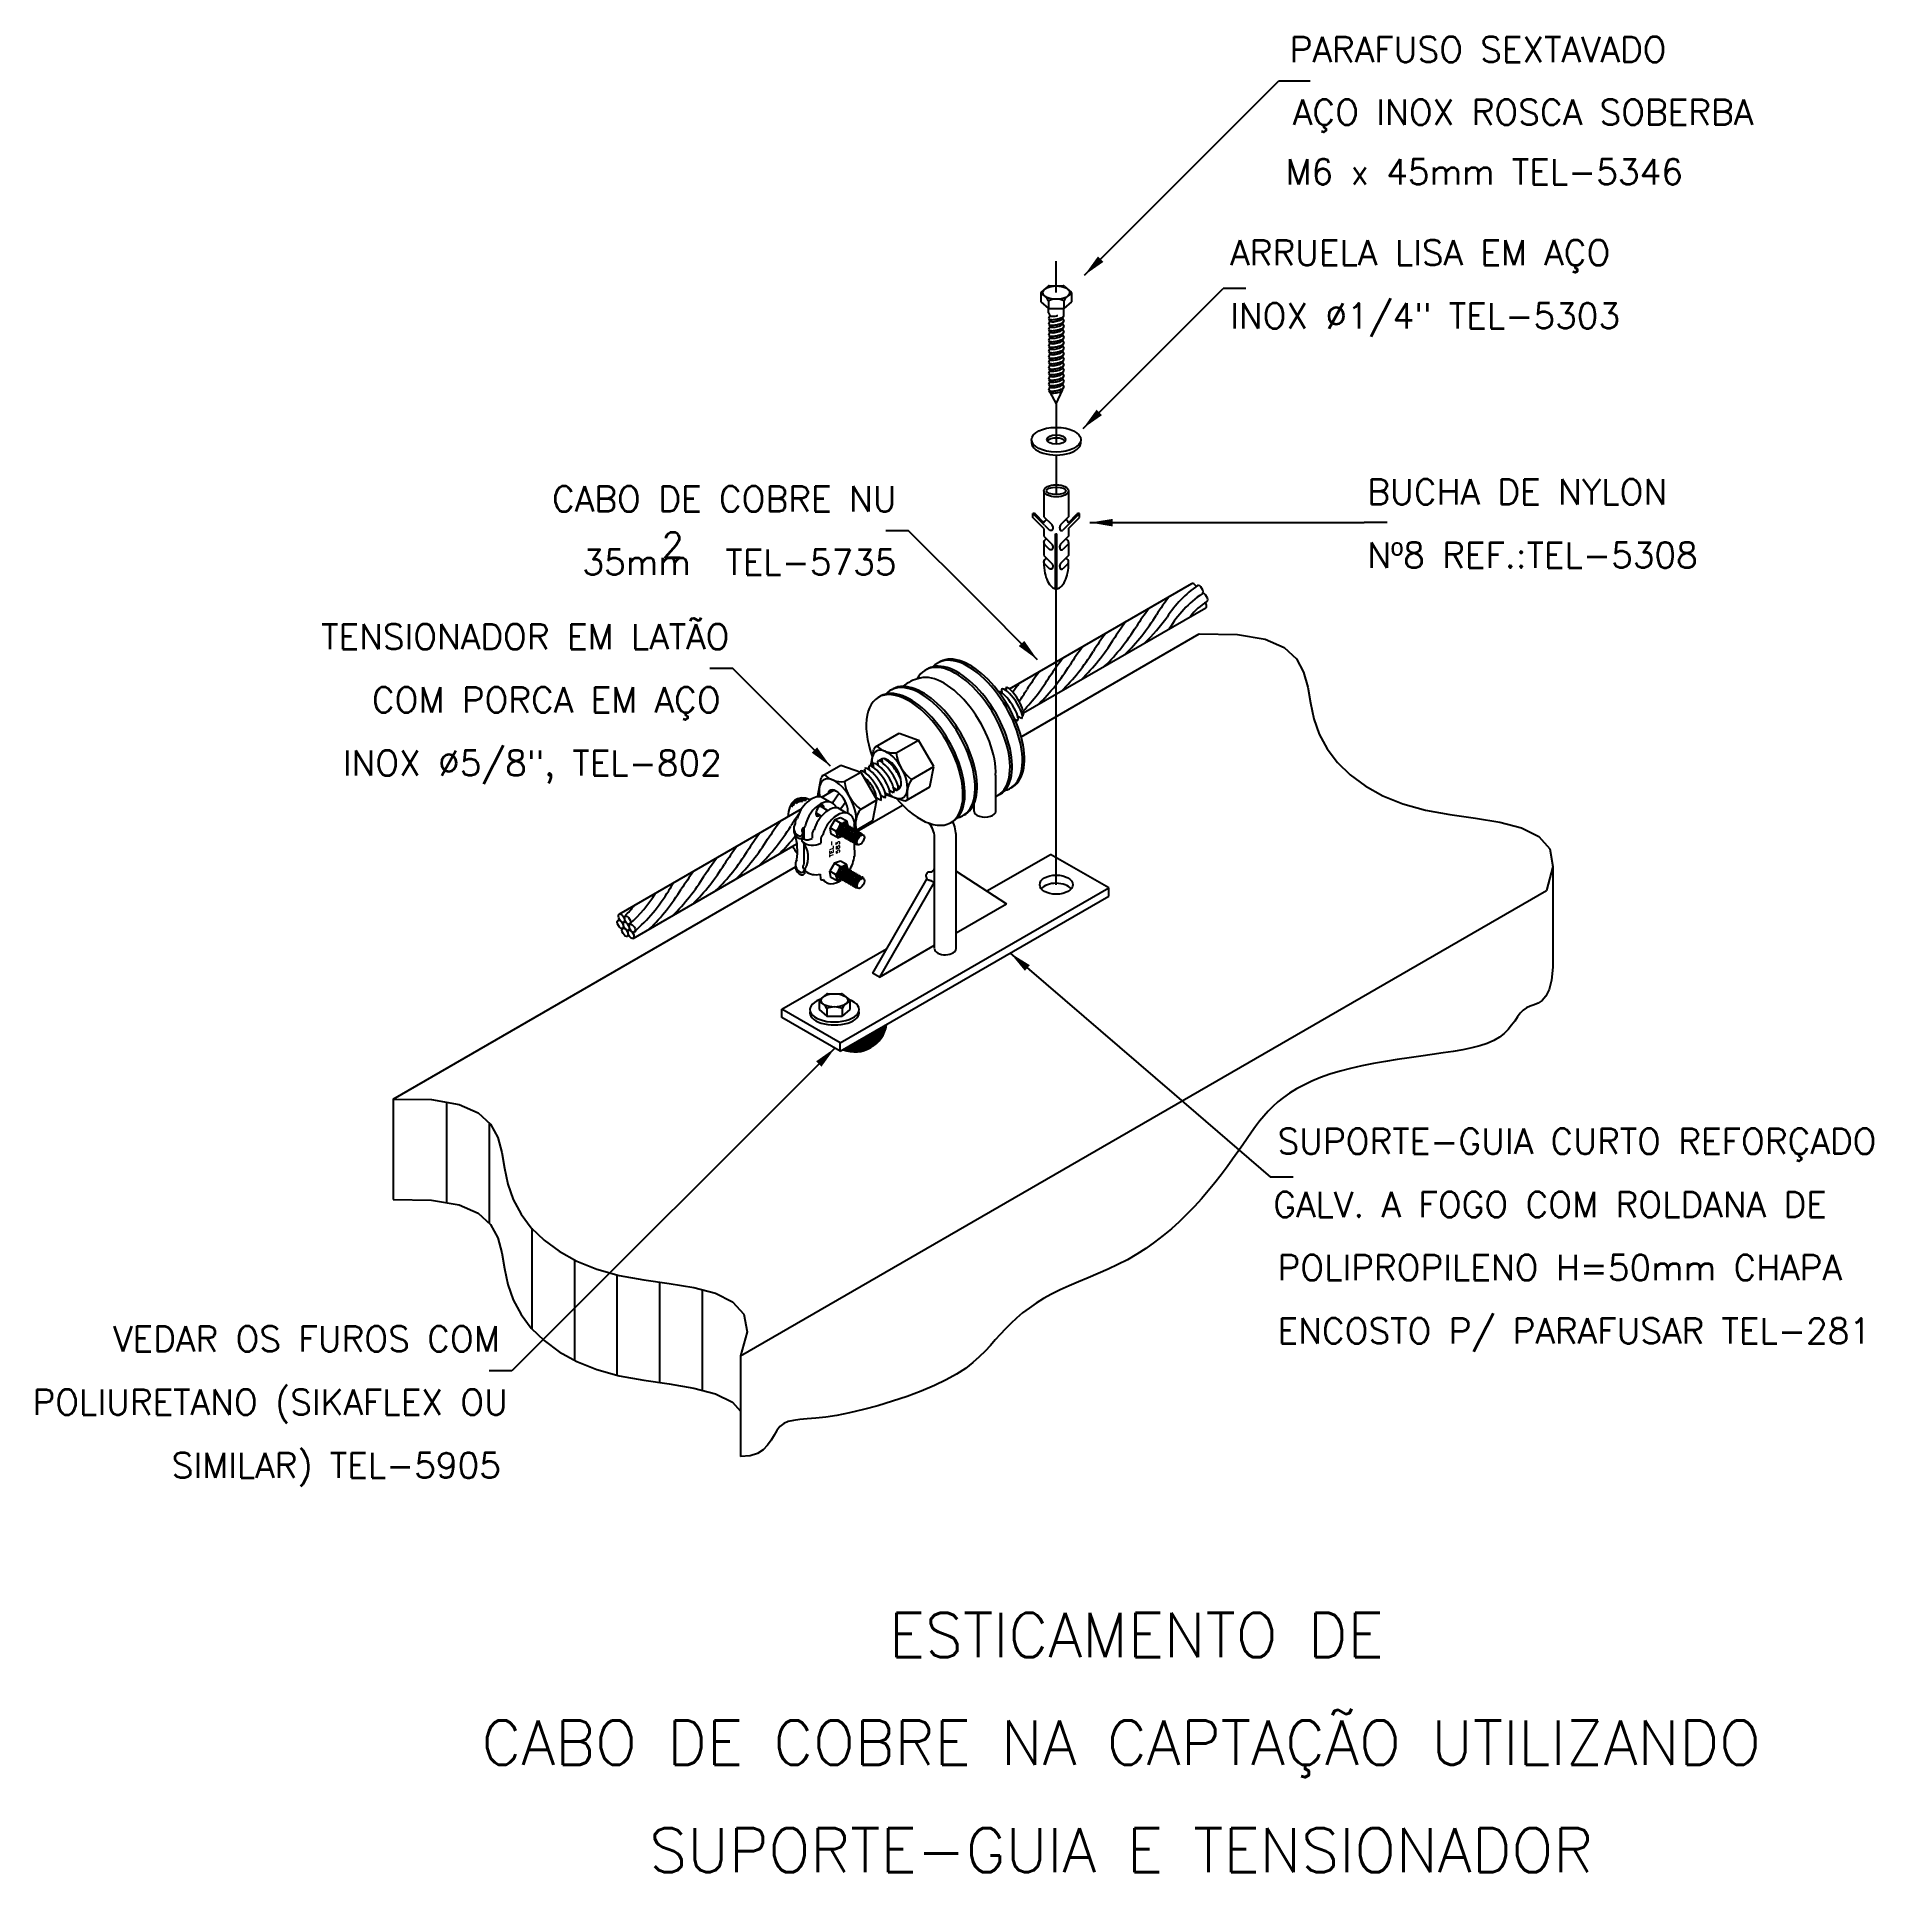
# Model space of a CAD drawing. Header units: millimetres. Extents: x -5911.2 to -5896.7, y -4777.2 to -4762.7.
import ezdxf
from ezdxf.enums import TextEntityAlignment as Align

# ---------------------------------------------------------------- set-up
doc = ezdxf.new("R2010")
doc.units = ezdxf.units.MM
doc.header["$LTSCALE"] = 10
doc.linetypes.add('DASHDOT2', pattern=[0.5, 0.25, -0.125, 0, -0.125])
doc.layers.add('Termotécnica', color=7, linetype='Continuous')
doc.styles.add('140CL', font='romans.shx', dxfattribs={"height": 3.5})
doc.styles.add('r140', font='romans.shx')
doc.styles.add('r80', font='romans.shx')

msp = doc.modelspace()

# ---------------------------------------------------------------- texts
at = {"layer": 'Termotécnica', "color": 2, "style": 'r80'}
for s, p in [('PARAFUSO SEXTAVADO', (-5901.301, -4762.872)), ('AÇO INOX ROSCA SOBERBA', (-5901.275, -4763.369)), ('M6 x 45mm TEL-5346', (-5901.334, -4763.84)), ('ARRUELA LISA EM AÇO', (-5901.772, -4764.481)), ('INOX %%c1/4" TEL-5303', (-5901.772, -4764.981)), ('BUCHA DE NYLON', (-5900.687, -4766.374)), ('2', (-5906.269, -4766.794)), ('Nº8 REF.:TEL-5308', (-5900.687, -4766.874)), ('SUPORTE-GUIA CURTO REFORÇADO', (-5901.397, -4771.514)), ('GALV. A FOGO COM ROLDANA DE', (-5901.431, -4772.014)), ('POLIPROPILENO H=50mm CHAPA', (-5901.397, -4772.514)), ('ENCOSTO P/ PARAFUSAR TEL-281', (-5901.397, -4773.014))]:
    msp.add_text(s, height=0.2, dxfattribs=at).set_placement(p)
for s, p in [('CABO DE COBRE NU', (-5904.412, -4766.43)), ('35mm  TEL-5735', (-5904.412, -4766.93)), ('TENSIONADOR EM LATÃO ', (-5905.597, -4767.52)), ('COM PORCA EM AÇO', (-5905.804, -4768.02)), ('INOX %%C5/8", TEL-802', (-5905.794, -4768.52)), ('VEDAR OS FUROS COM', (-5907.552, -4773.078)), ('POLIURETANO (SIKAFLEX OU ', (-5907.35, -4773.578)), ('SIMILAR) TEL-5905', (-5907.542, -4774.079))]:
    msp.add_text(s, height=0.2, dxfattribs=at).set_placement(p, align=Align.RIGHT)
at = {"layer": 'Termotécnica', "color": 3, "extrusion": (0.725409, -0.22632, 0.650048), "style": '140CL'}
for s, p in [('TEL-', (-6311.341, 2741.002, -3204.112)), ('583', (-6311.315, 2740.936, -3204.112))]:
    msp.add_text(s, height=0.0399, rotation=25.5495, dxfattribs=at).set_placement(p, align=Align.MIDDLE)
at = {"layer": 'Termotécnica', "color": 5, "style": 'r140'}
for s, p in [(' ESTICAMENTO DE', (-5902.634, -4775.602)), ('CABO DE COBRE NA CAPTAÇÃO UTILIZANDO', (-5902.634, -4776.453)), ('SUPORTE-GUIA E TENSIONADOR', (-5902.634, -4777.305))]:
    msp.add_text(s, height=0.35, dxfattribs=at).set_placement(p, align=Align.BOTTOM_CENTER)

# ---------------------------------------------------------------- linework, layer by layer
at = {"layer": 'Termotécnica', "color": 2}
for p, q in [((-5902.925, -4764.559), (-5901.389, -4763.023)), ((-5901.139, -4763.023), (-5901.389, -4763.023)), ((-5903.27, -4764.702), (-5903.27, -4764.769)), ((-5903.213, -4764.646), (-5903.266, -4764.693)), ((-5903.205, -4764.643), (-5903.092, -4764.643)), ((-5903.084, -4764.646), (-5903.03, -4764.693)), ((-5903.026, -4764.702), (-5903.026, -4764.769)), ((-5902.442, -4765.278), (-5901.827, -4764.664)), ((-5901.647, -4764.664), (-5901.827, -4764.664)), ((-5903.27, -4764.769), (-5903.209, -4764.822)), ((-5903.209, -4764.761), (-5903.209, -4764.822)), ((-5903.209, -4764.822), (-5903.087, -4764.822)), ((-5903.209, -4764.858), (-5903.209, -4764.822)), ((-5903.209, -4764.858), (-5903.198, -4764.877)), ((-5903.087, -4764.761), (-5903.087, -4764.822)), ((-5903.026, -4764.769), (-5903.087, -4764.822)), ((-5903.087, -4764.877), (-5903.087, -4764.822)), ((-5903.198, -4764.877), (-5903.209, -4764.902)), ((-5903.198, -4764.92), (-5903.209, -4764.946)), ((-5903.198, -4764.964), (-5903.209, -4764.989)), ((-5903.198, -4765.007), (-5903.209, -4765.033)), ((-5903.206, -4764.907), (-5903.198, -4764.92)), ((-5903.206, -4764.95), (-5903.198, -4764.964)), ((-5903.206, -4764.993), (-5903.198, -4765.007)), ((-5903.089, -4764.883), (-5903.098, -4764.899)), ((-5903.098, -4764.899), (-5903.087, -4764.92)), ((-5903.089, -4764.926), (-5903.098, -4764.942)), ((-5903.098, -4764.942), (-5903.087, -4764.964)), ((-5903.089, -4764.97), (-5903.098, -4764.986)), ((-5903.098, -4764.986), (-5903.087, -4765.007)), ((-5903.089, -4765.013), (-5903.098, -4765.029)), ((-5903.198, -4765.051), (-5903.209, -4765.076)), ((-5903.198, -4765.094), (-5903.209, -4765.12)), ((-5903.198, -4765.138), (-5903.209, -4765.163)), ((-5903.206, -4765.037), (-5903.198, -4765.051)), ((-5903.206, -4765.08), (-5903.198, -4765.094)), ((-5903.206, -4765.124), (-5903.198, -4765.138)), ((-5903.098, -4765.029), (-5903.087, -4765.051)), ((-5903.089, -4765.057), (-5903.098, -4765.073)), ((-5903.098, -4765.073), (-5903.087, -4765.094)), ((-5903.089, -4765.1), (-5903.098, -4765.116)), ((-5903.098, -4765.116), (-5903.087, -4765.137)), ((-5903.089, -4765.144), (-5903.098, -4765.16)), ((-5903.098, -4765.16), (-5903.087, -4765.181)), ((-5903.198, -4765.181), (-5903.209, -4765.207)), ((-5903.198, -4765.225), (-5903.209, -4765.25)), ((-5903.198, -4765.268), (-5903.209, -4765.294)), ((-5903.206, -4765.167), (-5903.198, -4765.181)), ((-5903.206, -4765.211), (-5903.198, -4765.225)), ((-5903.206, -4765.254), (-5903.198, -4765.268)), ((-5903.206, -4765.298), (-5903.198, -4765.312)), ((-5903.089, -4765.187), (-5903.098, -4765.203)), ((-5903.098, -4765.203), (-5903.087, -4765.224)), ((-5903.089, -4765.231), (-5903.098, -4765.247)), ((-5903.098, -4765.247), (-5903.087, -4765.268)), ((-5903.089, -4765.274), (-5903.098, -4765.29)), ((-5903.098, -4765.29), (-5903.087, -4765.311)), ((-5902.936, -4765.772), (-5902.442, -4765.278)), ((-5903.198, -4765.312), (-5903.209, -4765.337)), ((-5903.198, -4765.355), (-5903.209, -4765.381)), ((-5903.198, -4765.399), (-5903.209, -4765.424)), ((-5903.198, -4765.442), (-5903.209, -4765.468)), ((-5903.206, -4765.341), (-5903.198, -4765.355)), ((-5903.206, -4765.385), (-5903.198, -4765.399)), ((-5903.206, -4765.428), (-5903.198, -4765.442)), ((-5903.089, -4765.318), (-5903.098, -4765.334)), ((-5903.098, -4765.334), (-5903.087, -4765.355)), ((-5903.089, -4765.361), (-5903.098, -4765.377)), ((-5903.098, -4765.377), (-5903.087, -4765.398)), ((-5903.089, -4765.405), (-5903.098, -4765.421)), ((-5903.098, -4765.421), (-5903.087, -4765.442)), ((-5903.089, -4765.448), (-5903.098, -4765.464)), ((-5903.206, -4765.472), (-5903.198, -4765.485)), ((-5903.198, -4765.485), (-5903.148, -4765.576)), ((-5903.148, -4765.576), (-5903.099, -4765.469)), ((-5903.245, -4766.266), (-5903.245, -4766.472)), ((-5903.05, -4766.266), (-5903.05, -4766.472)), ((-5903.332, -4766.477), (-5903.332, -4766.446)), ((-5903.24, -4766.538), (-5903.332, -4766.446)), ((-5903.245, -4766.518), (-5903.315, -4766.449)), ((-5903.056, -4766.538), (-5902.964, -4766.446)), ((-5903.051, -4766.518), (-5902.981, -4766.449)), ((-5902.964, -4766.477), (-5902.964, -4766.446)), ((-5904.316, -4766.583), (-5904.496, -4766.583)), ((-5903.809, -4767.09), (-5904.316, -4766.583)), ((-5903.245, -4766.564), (-5903.332, -4766.477)), ((-5903.245, -4766.472), (-5903.184, -4766.533)), ((-5903.245, -4766.564), (-5903.245, -4766.625)), ((-5903.24, -4766.538), (-5903.2, -4766.578)), ((-5903.153, -4767.041), (-5903.153, -4766.607)), ((-5903.153, -4766.607), (-5903.143, -4766.607)), ((-5903.143, -4767.041), (-5903.143, -4766.607)), ((-5903.05, -4766.472), (-5903.112, -4766.533)), ((-5903.056, -4766.538), (-5903.096, -4766.578)), ((-5903.05, -4766.564), (-5902.964, -4766.477)), ((-5903.05, -4766.564), (-5903.05, -4766.625)), ((-5902.881, -4766.517), (-5900.71, -4766.517)), ((-5900.53, -4766.517), (-5900.71, -4766.517)), ((-5903.245, -4766.625), (-5903.182, -4766.688)), ((-5903.245, -4766.676), (-5903.245, -4766.777)), ((-5903.05, -4766.625), (-5903.113, -4766.688)), ((-5903.05, -4766.676), (-5903.05, -4766.777)), ((-5903.245, -4766.777), (-5903.182, -4766.841)), ((-5903.24, -4766.843), (-5903.2, -4766.883)), ((-5903.182, -4766.841), (-5903.182, -4766.841)), ((-5903.113, -4766.841), (-5903.114, -4766.841)), ((-5903.05, -4766.777), (-5903.113, -4766.841)), ((-5903.056, -4766.843), (-5903.096, -4766.883)), ((-5903.519, -4767.834), (-5902.075, -4767)), ((-5903.296, -4767.603), (-5903.809, -4767.09)), ((-5903.407, -4768.024), (-5901.965, -4767.192)), ((-5903.426, -4768.212), (-5902.016, -4767.398)), ((-5905.707, -4767.673), (-5905.888, -4767.673)), ((-5904.934, -4768.446), (-5905.707, -4767.673)), ((-5903.582, -4767.836), (-5903.578, -4767.867)), ((-5903.547, -4767.824), (-5903.544, -4767.848)), ((-5903.422, -4768.068), (-5903.452, -4768.052)), ((-5904.579, -4768.293), (-5904.392, -4768.185)), ((-5904.392, -4768.185), (-5904.239, -4768.238)), ((-5903.455, -4768.087), (-5903.476, -4768.075)), ((-5904.616, -4768.443), (-5904.591, -4768.31)), ((-5904.415, -4768.339), (-5904.239, -4768.238)), ((-5904.117, -4768.449), (-5904.239, -4768.238)), ((-5904.995, -4768.519), (-5904.852, -4768.437)), ((-5904.852, -4768.437), (-5904.694, -4768.492)), ((-5904.825, -4768.567), (-5904.694, -4768.492)), ((-5904.699, -4768.484), (-5904.699, -4768.49)), ((-5904.694, -4768.492), (-5904.567, -4768.711)), ((-5904.665, -4768.465), (-5904.661, -4768.496)), ((-5904.631, -4768.445), (-5904.627, -4768.476)), ((-5904.598, -4768.425), (-5904.594, -4768.456)), ((-5904.563, -4768.406), (-5904.559, -4768.437)), ((-5904.529, -4768.387), (-5904.525, -4768.417)), ((-5904.493, -4768.389), (-5904.492, -4768.398)), ((-5904.293, -4768.551), (-5904.117, -4768.449)), ((-5904.148, -4768.608), (-5904.117, -4768.449)), ((-5905.035, -4768.681), (-5905.008, -4768.537)), ((-5905.004, -4768.691), (-5904.908, -4768.636)), ((-5904.437, -4768.655), (-5904.468, -4768.638)), ((-5904.403, -4768.636), (-5904.434, -4768.619)), ((-5904.382, -4768.609), (-5904.4, -4768.599)), ((-5904.335, -4768.716), (-5904.148, -4768.608)), ((-5903.626, -4768.804), (-5903.626, -4768.517)), ((-5906.606, -4769.616), (-5905.165, -4768.784)), ((-5904.958, -4768.797), (-5905.018, -4768.76)), ((-5904.725, -4768.962), (-5904.364, -4768.753)), ((-5904.698, -4768.787), (-5904.567, -4768.711)), ((-5904.599, -4768.876), (-5904.567, -4768.711)), ((-5904.539, -4768.714), (-5904.578, -4768.692)), ((-5904.505, -4768.695), (-5904.535, -4768.677)), ((-5904.471, -4768.675), (-5904.502, -4768.658)), ((-5904.489, -4768.672), (-5904.355, -4768.718)), ((-5903.797, -4768.804), (-5903.797, -4768.739)), ((-5905.007, -4768.841), (-5905.05, -4768.815)), ((-5904.901, -4768.869), (-5904.938, -4768.933)), ((-5904.892, -4768.96), (-5904.938, -4768.933)), ((-5904.929, -4768.982), (-5904.938, -4768.933)), ((-5904.854, -4768.853), (-5904.901, -4768.869)), ((-5904.855, -4768.895), (-5904.901, -4768.869)), ((-5904.805, -4768.881), (-5904.854, -4768.853)), ((-5904.824, -4768.904), (-5904.824, -4768.91)), ((-5904.811, -4768.904), (-5904.811, -4768.917)), ((-5904.795, -4768.92), (-5904.802, -4768.886)), ((-5904.799, -4768.911), (-5904.799, -4768.924)), ((-5904.787, -4768.918), (-5904.787, -4768.931)), ((-5904.774, -4768.926), (-5904.774, -4768.939)), ((-5904.762, -4768.933), (-5904.762, -4768.945)), ((-5904.737, -4768.956), (-5904.599, -4768.876)), ((-5906.496, -4769.808), (-5905.2, -4769.059)), ((-5904.88, -4769.01), (-5904.929, -4768.982)), ((-5904.845, -4769.001), (-5904.874, -4769.011)), ((-5904.866, -4768.988), (-5904.858, -4768.982)), ((-5904.854, -4768.995), (-5904.846, -4768.989)), ((-5904.842, -4769.003), (-5904.833, -4768.996)), ((-5904.83, -4769.01), (-5904.822, -4769.004)), ((-5904.817, -4769.017), (-5904.809, -4769.011)), ((-5904.805, -4769.024), (-5904.797, -4769.018)), ((-5904.792, -4769.031), (-5904.784, -4769.025)), ((-5904.78, -4769.038), (-5904.772, -4769.032)), ((-5904.768, -4769.045), (-5904.76, -4769.039)), ((-5904.756, -4769.052), (-5904.748, -4769.046)), ((-5904.75, -4768.94), (-5904.749, -4768.952)), ((-5904.744, -4769.059), (-5904.736, -4769.053)), ((-5904.737, -4768.947), (-5904.737, -4768.959)), ((-5904.731, -4769.067), (-5904.723, -4769.061)), ((-5904.725, -4768.954), (-5904.725, -4768.966)), ((-5904.713, -4768.961), (-5904.713, -4768.973)), ((-5904.701, -4768.968), (-5904.701, -4768.98)), ((-5904.688, -4768.976), (-5904.688, -4768.988)), ((-5904.111, -4769.889), (-5904.111, -4769.002)), ((-5903.94, -4769.889), (-5903.94, -4769.002)), ((-5904.903, -4769.212), (-5904.94, -4769.276)), ((-5904.856, -4769.196), (-5904.903, -4769.212)), ((-5904.857, -4769.238), (-5904.903, -4769.212)), ((-5904.807, -4769.224), (-5904.856, -4769.196)), ((-5904.797, -4769.263), (-5904.804, -4769.229)), ((-5903.698, -4769.433), (-5903.194, -4769.143)), ((-5902.732, -4769.409), (-5903.194, -4769.143)), ((-5908.395, -4771.08), (-5905.211, -4769.242)), ((-5904.894, -4769.303), (-5904.94, -4769.276)), ((-5904.931, -4769.325), (-5904.94, -4769.276)), ((-5904.882, -4769.353), (-5904.931, -4769.325)), ((-5904.847, -4769.344), (-5904.876, -4769.354)), ((-5904.868, -4769.331), (-5904.86, -4769.325)), ((-5904.868, -4769.331), (-5904.86, -4769.325)), ((-5904.856, -4769.338), (-5904.848, -4769.332)), ((-5904.844, -4769.345), (-5904.835, -4769.339)), ((-5904.832, -4769.353), (-5904.824, -4769.346)), ((-5904.826, -4769.246), (-5904.826, -4769.253)), ((-5904.826, -4769.246), (-5904.826, -4769.253)), ((-5904.819, -4769.36), (-5904.811, -4769.354)), ((-5904.814, -4769.247), (-5904.813, -4769.26)), ((-5904.807, -4769.367), (-5904.799, -4769.361)), ((-5904.801, -4769.254), (-5904.801, -4769.267)), ((-5904.795, -4769.374), (-5904.787, -4769.368)), ((-5904.789, -4769.261), (-5904.789, -4769.274)), ((-5904.782, -4769.381), (-5904.774, -4769.375)), ((-5904.776, -4769.269), (-5904.776, -4769.281)), ((-5904.764, -4769.276), (-5904.764, -4769.288)), ((-5904.752, -4769.283), (-5904.752, -4769.295)), ((-5904.739, -4769.29), (-5904.739, -4769.302)), ((-5904.727, -4769.297), (-5904.727, -4769.309)), ((-5904.715, -4769.304), (-5904.715, -4769.316)), ((-5904.703, -4769.311), (-5904.703, -4769.323)), ((-5904.691, -4769.318), (-5904.691, -4769.331)), ((-5904.677, -4769.323), (-5904.678, -4769.332)), ((-5904.172, -4769.335), (-5904.601, -4770.083)), ((-5904.115, -4769.364), (-5904.546, -4770.115)), ((-5903.94, -4769.277), (-5903.541, -4769.534)), ((-5899.217, -4769.24), (-5899.217, -4770.035)), ((-5905.646, -4773.113), (-5899.267, -4769.43)), ((-5904.857, -4770.636), (-5902.732, -4769.409)), ((-5904.857, -4770.7), (-5902.732, -4769.473)), ((-5904.77, -4769.388), (-5904.762, -4769.382)), ((-5904.758, -4769.395), (-5904.75, -4769.389)), ((-5904.746, -4769.402), (-5904.738, -4769.396)), ((-5904.734, -4769.411), (-5904.723, -4769.403)), ((-5902.732, -4769.473), (-5902.732, -4769.409)), ((-5903.94, -4769.765), (-5903.541, -4769.534)), ((-5905.319, -4770.369), (-5904.492, -4769.892)), ((-5904.546, -4770.115), (-5904.111, -4769.863)), ((-5903.512, -4769.924), (-5902.215, -4771.04)), ((-5904.546, -4770.115), (-5904.601, -4770.083)), ((-5904.959, -4770.246), (-5904.847, -4770.246)), ((-5905.319, -4770.433), (-5905.319, -4770.369)), ((-5904.857, -4770.636), (-5905.319, -4770.369)), ((-5905.025, -4770.304), (-5905.025, -4770.372)), ((-5905.025, -4770.372), (-5904.964, -4770.424)), ((-5904.967, -4770.249), (-5905.021, -4770.295)), ((-5904.964, -4770.363), (-5904.964, -4770.424)), ((-5904.842, -4770.363), (-5904.842, -4770.424)), ((-5904.781, -4770.372), (-5904.842, -4770.424)), ((-5904.839, -4770.249), (-5904.785, -4770.295)), ((-5904.781, -4770.304), (-5904.781, -4770.372)), ((-5904.857, -4770.7), (-5905.319, -4770.433)), ((-5904.964, -4770.424), (-5904.842, -4770.424)), ((-5904.899, -4770.676), (-5907.455, -4773.232)), ((-5904.857, -4770.7), (-5904.857, -4770.636)), ((-5908.395, -4771.08), (-5908.395, -4771.875)), ((-5902.215, -4771.04), (-5901.452, -4771.697)), ((-5901.272, -4771.697), (-5901.452, -4771.697)), ((-5905.646, -4773.113), (-5905.646, -4773.908)), ((-5907.455, -4773.232), (-5907.635, -4773.232))]:
    msp.add_line(p, q, dxfattribs=at)
at = {"layer": 'Termotécnica', "color": 1, "linetype": 'DASHDOT2'}
for p, q in [((-5903.148, -4764.697), (-5903.148, -4764.448)), ((-5903.148, -4765.576), (-5903.148, -4765.897)), ((-5903.148, -4765.982), (-5903.148, -4766.295)), ((-5903.148, -4769.385), (-5903.148, -4766.607))]:
    msp.add_line(p, q, dxfattribs=at)
at = {"layer": 'Termotécnica', "color": 3}
for p, q in [((-5904.941, -4768.728), (-5905.011, -4768.687)), ((-5904.807, -4768.816), (-5904.876, -4768.776)), ((-5905.145, -4768.934), (-5905.145, -4769.023)), ((-5904.746, -4768.886), (-5904.746, -4768.95)), ((-5905.154, -4768.977), (-5905.154, -4769.009)), ((-5905.145, -4769.059), (-5905.145, -4769.222)), ((-5905.08, -4768.986), (-5905.08, -4769.016)), ((-5905.011, -4769.026), (-5905.011, -4769.054)), ((-5904.834, -4768.997), (-5904.835, -4768.997)), ((-5904.746, -4769.058), (-5904.745, -4769.161)), ((-5905.141, -4769.266), (-5905.141, -4769.298)), ((-5905.016, -4769.299), (-5905.014, -4769.336)), ((-5904.972, -4769.363), (-5904.995, -4769.345)), ((-5904.836, -4769.34), (-5904.837, -4769.34))]:
    msp.add_line(p, q, dxfattribs=at)
at = {"layer": 'Termotécnica', "color": 1}
for p, q in [((-5907.972, -4771.105), (-5907.972, -4771.9)), ((-5907.635, -4771.268), (-5907.635, -4772.063)), ((-5907.298, -4772.101), (-5907.298, -4772.896)), ((-5906.961, -4772.351), (-5906.961, -4773.146)), ((-5906.625, -4772.47), (-5906.625, -4773.265)), ((-5906.288, -4772.529), (-5906.288, -4773.323)), ((-5905.951, -4772.589), (-5905.951, -4773.384))]:
    msp.add_line(p, q, dxfattribs=at)
for points in [[(-5903.209, -4764.902, 0.24548), (-5903.205, -4764.907, 0.082009), (-5903.189, -4764.911, 0.04047), (-5903.17, -4764.911, 0.029714), (-5903.144, -4764.907, 0.029714), (-5903.12, -4764.9, 0.04047), (-5903.102, -4764.893, 0.082009), (-5903.089, -4764.882, 0.24548), (-5903.087, -4764.877, 0.24548)], [(-5903.209, -4764.946, 0.24548), (-5903.205, -4764.951, 0.082009), (-5903.189, -4764.955, 0.04047), (-5903.17, -4764.954, 0.029714), (-5903.144, -4764.951, 0.029714), (-5903.12, -4764.944, 0.04047), (-5903.102, -4764.936, 0.082009), (-5903.089, -4764.926, 0.24548), (-5903.087, -4764.92, 0.24548)], [(-5903.209, -4764.989, 0.24548), (-5903.205, -4764.994, 0.082009), (-5903.189, -4764.998, 0.04047), (-5903.17, -4764.998, 0.029714), (-5903.144, -4764.994, 0.029714), (-5903.12, -4764.987, 0.04047), (-5903.102, -4764.98, 0.082009), (-5903.089, -4764.969, 0.24548), (-5903.087, -4764.964, 0.24548)], [(-5903.209, -4765.033, 0.24548), (-5903.205, -4765.038, 0.082009), (-5903.189, -4765.042, 0.04047), (-5903.17, -4765.041, 0.029714), (-5903.144, -4765.038, 0.029714), (-5903.12, -4765.031, 0.04047), (-5903.102, -4765.023, 0.082009), (-5903.089, -4765.013, 0.24548), (-5903.087, -4765.007, 0.24548)], [(-5903.198, -4764.877, 0.24548), (-5903.195, -4764.881, 0.082009), (-5903.181, -4764.884, 0.04047), (-5903.166, -4764.884, 0.029714), (-5903.145, -4764.88, 0.013189), (-5903.136, -4764.878, 0.04047)], [(-5903.198, -4764.92, 0.24548), (-5903.195, -4764.924, 0.082009), (-5903.181, -4764.927, 0.04047), (-5903.166, -4764.927, 0.029714), (-5903.145, -4764.924, 0.029714), (-5903.125, -4764.918, 0.04047), (-5903.111, -4764.912, 0.082009), (-5903.099, -4764.904, 0.24548), (-5903.098, -4764.899, 0.24548)], [(-5903.198, -4764.964, 0.24548), (-5903.195, -4764.967, 0.082009), (-5903.181, -4764.971, 0.04047), (-5903.166, -4764.971, 0.029714), (-5903.145, -4764.967, 0.029714), (-5903.125, -4764.962, 0.04047), (-5903.111, -4764.956, 0.082009), (-5903.099, -4764.947, 0.24548), (-5903.098, -4764.942, 0.24548)], [(-5903.198, -4765.007, 0.24548), (-5903.195, -4765.011, 0.082009), (-5903.181, -4765.014, 0.04047), (-5903.166, -4765.014, 0.029714), (-5903.145, -4765.011, 0.029714), (-5903.125, -4765.005, 0.04047), (-5903.111, -4764.999, 0.082009), (-5903.099, -4764.991, 0.24548), (-5903.098, -4764.986, 0.24548)], [(-5903.209, -4765.076, 0.24548), (-5903.205, -4765.081, 0.082009), (-5903.189, -4765.085, 0.04047), (-5903.17, -4765.085, 0.029714), (-5903.144, -4765.081, 0.029714), (-5903.12, -4765.074, 0.04047), (-5903.102, -4765.067, 0.082009), (-5903.089, -4765.056, 0.24548), (-5903.087, -4765.051, 0.24548)], [(-5903.209, -4765.12, 0.24548), (-5903.205, -4765.125, 0.082009), (-5903.189, -4765.129, 0.04047), (-5903.17, -4765.128, 0.029714), (-5903.144, -4765.125, 0.029714), (-5903.12, -4765.118, 0.04047), (-5903.102, -4765.11, 0.082009), (-5903.089, -4765.1, 0.24548), (-5903.087, -4765.094, 0.24548)], [(-5903.209, -4765.163, 0.24548), (-5903.205, -4765.168, 0.082009), (-5903.189, -4765.172, 0.04047), (-5903.17, -4765.172, 0.029714), (-5903.144, -4765.168, 0.029714), (-5903.12, -4765.161, 0.04047), (-5903.102, -4765.154, 0.082009), (-5903.089, -4765.143, 0.24548), (-5903.087, -4765.137, 0.24548)], [(-5903.198, -4765.051, 0.24548), (-5903.195, -4765.054, 0.082009), (-5903.181, -4765.058, 0.04047), (-5903.166, -4765.058, 0.029714), (-5903.145, -4765.054, 0.029714), (-5903.125, -4765.049, 0.04047), (-5903.111, -4765.043, 0.082009), (-5903.099, -4765.034, 0.24548), (-5903.098, -4765.029, 0.24548)], [(-5903.198, -4765.094, 0.24548), (-5903.195, -4765.098, 0.082009), (-5903.181, -4765.101, 0.04047), (-5903.166, -4765.101, 0.029714), (-5903.145, -4765.098, 0.029714), (-5903.125, -4765.092, 0.04047), (-5903.111, -4765.086, 0.082009), (-5903.099, -4765.078, 0.24548), (-5903.098, -4765.073, 0.24548)], [(-5903.198, -4765.138, 0.24548), (-5903.195, -4765.141, 0.082009), (-5903.181, -4765.145, 0.04047), (-5903.166, -4765.145, 0.029714), (-5903.145, -4765.141, 0.029714), (-5903.125, -4765.136, 0.04047), (-5903.111, -4765.13, 0.082009), (-5903.099, -4765.121, 0.24548), (-5903.098, -4765.116, 0.24548)], [(-5903.198, -4765.181, 0.24548), (-5903.195, -4765.185, 0.082009), (-5903.181, -4765.188, 0.04047), (-5903.166, -4765.188, 0.029714), (-5903.145, -4765.185, 0.029714), (-5903.125, -4765.179, 0.04047), (-5903.111, -4765.173, 0.082009), (-5903.099, -4765.165, 0.24548), (-5903.098, -4765.16, 0.24548)], [(-5903.209, -4765.207, 0.24548), (-5903.205, -4765.212, 0.082009), (-5903.189, -4765.216, 0.04047), (-5903.17, -4765.215, 0.029714), (-5903.144, -4765.212, 0.029714), (-5903.12, -4765.205, 0.04047), (-5903.102, -4765.197, 0.082009), (-5903.089, -4765.187, 0.24548), (-5903.087, -4765.181, 0.24548)], [(-5903.209, -4765.25, 0.24548), (-5903.205, -4765.255, 0.082009), (-5903.189, -4765.259, 0.04047), (-5903.17, -4765.259, 0.029714), (-5903.144, -4765.255, 0.029714), (-5903.12, -4765.248, 0.04047), (-5903.102, -4765.241, 0.082009), (-5903.089, -4765.23, 0.24548), (-5903.087, -4765.224, 0.24548)], [(-5903.209, -4765.294, 0.24548), (-5903.205, -4765.299, 0.082009), (-5903.189, -4765.302, 0.04047), (-5903.17, -4765.302, 0.029714), (-5903.144, -4765.298, 0.029714), (-5903.12, -4765.292, 0.04047), (-5903.102, -4765.284, 0.082009), (-5903.089, -4765.274, 0.24548), (-5903.087, -4765.268, 0.24548)], [(-5903.198, -4765.225, 0.24548), (-5903.195, -4765.228, 0.082009), (-5903.181, -4765.232, 0.04047), (-5903.166, -4765.232, 0.029714), (-5903.145, -4765.228, 0.029714), (-5903.125, -4765.223, 0.04047), (-5903.111, -4765.217, 0.082009), (-5903.099, -4765.208, 0.24548), (-5903.098, -4765.203, 0.24548)], [(-5903.198, -4765.268, 0.24548), (-5903.195, -4765.272, 0.082009), (-5903.181, -4765.275, 0.04047), (-5903.166, -4765.275, 0.029714), (-5903.145, -4765.272, 0.029714), (-5903.125, -4765.266, 0.04047), (-5903.111, -4765.26, 0.082009), (-5903.099, -4765.252, 0.24548), (-5903.098, -4765.247, 0.24548)], [(-5903.198, -4765.312, 0.24548), (-5903.195, -4765.315, 0.082009), (-5903.181, -4765.319, 0.04047), (-5903.166, -4765.318, 0.029714), (-5903.145, -4765.315, 0.029714), (-5903.125, -4765.31, 0.04047), (-5903.111, -4765.304, 0.082009), (-5903.099, -4765.295, 0.24548), (-5903.098, -4765.29, 0.24548)], [(-5903.209, -4765.337, 0.24548), (-5903.205, -4765.342, 0.082009), (-5903.189, -4765.346, 0.04047), (-5903.17, -4765.346, 0.029714), (-5903.144, -4765.342, 0.029714), (-5903.12, -4765.335, 0.04047), (-5903.102, -4765.328, 0.082009), (-5903.089, -4765.317, 0.24548), (-5903.087, -4765.311, 0.24548)], [(-5903.209, -4765.381, 0.24548), (-5903.205, -4765.385, 0.082009), (-5903.189, -4765.389, 0.04047), (-5903.17, -4765.389, 0.029714), (-5903.144, -4765.385, 0.029714), (-5903.12, -4765.379, 0.04047), (-5903.102, -4765.371, 0.082009), (-5903.089, -4765.361, 0.24548), (-5903.087, -4765.355, 0.24548)], [(-5903.209, -4765.424, 0.24548), (-5903.205, -4765.429, 0.082009), (-5903.189, -4765.433, 0.04047), (-5903.17, -4765.433, 0.029714), (-5903.144, -4765.429, 0.029714), (-5903.12, -4765.422, 0.04047), (-5903.102, -4765.415, 0.082009), (-5903.089, -4765.404, 0.24548), (-5903.087, -4765.398, 0.24548)], [(-5903.209, -4765.468, 0.24548), (-5903.205, -4765.472, 0.082009), (-5903.189, -4765.476, 0.04047), (-5903.17, -4765.476, 0.029714), (-5903.144, -4765.472, 0.029714), (-5903.12, -4765.466, 0.04047), (-5903.102, -4765.458, 0.082009), (-5903.089, -4765.448, 0.24548), (-5903.087, -4765.442, 0.24548)], [(-5903.198, -4765.355, 0.24548), (-5903.195, -4765.359, 0.082009), (-5903.181, -4765.362, 0.04047), (-5903.166, -4765.362, 0.029714), (-5903.145, -4765.359, 0.029714), (-5903.125, -4765.353, 0.04047), (-5903.111, -4765.347, 0.082009), (-5903.099, -4765.339, 0.24548), (-5903.098, -4765.334, 0.24548)], [(-5903.198, -4765.399, 0.24548), (-5903.195, -4765.402, 0.082009), (-5903.181, -4765.406, 0.04047), (-5903.166, -4765.405, 0.029714), (-5903.145, -4765.402, 0.029714), (-5903.125, -4765.397, 0.04047), (-5903.111, -4765.391, 0.082009), (-5903.099, -4765.382, 0.24548), (-5903.098, -4765.377, 0.24548)], [(-5903.198, -4765.442, 0.24548), (-5903.195, -4765.446, 0.082009), (-5903.181, -4765.449, 0.04047), (-5903.166, -4765.449, 0.029714), (-5903.145, -4765.446, 0.029714), (-5903.125, -4765.44, 0.04047), (-5903.111, -4765.434, 0.082009), (-5903.099, -4765.426, 0.24548), (-5903.098, -4765.421, 0.24548)], [(-5903.198, -4765.485, 0.24548), (-5903.195, -4765.489, 0.082009), (-5903.181, -4765.493, 0.04047), (-5903.166, -4765.492, 0.029714), (-5903.145, -4765.489, 0.029714), (-5903.125, -4765.484, 0.04047), (-5903.111, -4765.478, 0.082009), (-5903.099, -4765.469, 0.24548), (-5903.098, -4765.464, 0.24548)]]:
    msp.add_lwpolyline(points, format="xyb", dxfattribs=at)
at = {"layer": 'Termotécnica', "color": 2}
for points in [[(-5903.245, -4766.518, -0.122515), (-5903.24, -4766.507, -0.074458), (-5903.224, -4766.493, -0.064948)], [(-5903.051, -4766.518, 0.122515), (-5903.056, -4766.507, 0.074458), (-5903.072, -4766.493)], [(-5903.245, -4766.676, 0.215113), (-5903.24, -4766.691), (-5903.24, -4766.691), (-5903.2, -4766.731)], [(-5903.245, -4766.676), (-5903.245, -4766.676, -0.174705), (-5903.24, -4766.659, -0.071912), (-5903.225, -4766.646)], [(-5903.224, -4766.646), (-5903.224, -4766.646, -0.001267), (-5903.224, -4766.646)], [(-5903.05, -4766.676, -0.215113), (-5903.056, -4766.691), (-5903.056, -4766.691), (-5903.095, -4766.731)], [(-5903.05, -4766.676), (-5903.05, -4766.676, 0.174705), (-5903.056, -4766.659, 0.071912), (-5903.071, -4766.646)], [(-5903.246, -4766.828, 0.003685), (-5903.246, -4766.834, 0.048405), (-5903.237, -4766.918, 0.062165), (-5903.217, -4766.98, 0.102796), (-5903.181, -4767.029, 0.153617), (-5903.153, -4767.041)], [(-5903.245, -4766.828, -0.174705), (-5903.24, -4766.812, -0.074458), (-5903.224, -4766.798)], [(-5903.242, -4766.842, -0.138405), (-5903.245, -4766.828, -0.174705)], [(-5903.24, -4766.843, -0.021127), (-5903.242, -4766.842, -0.170198)], [(-5903.143, -4767.041, 0.153617), (-5903.115, -4767.029, 0.102796), (-5903.079, -4766.98, 0.062165), (-5903.058, -4766.918, 0.048405), (-5903.05, -4766.834, 0.003585), (-5903.05, -4766.828)], [(-5903.05, -4766.828, 0.174705), (-5903.056, -4766.812, 0.071912), (-5903.071, -4766.798)], [(-5903.056, -4766.843, 0.021127), (-5903.054, -4766.842)], [(-5903.054, -4766.842, 0.174705), (-5903.05, -4766.828)]]:
    msp.add_lwpolyline(points, format="xyb", dxfattribs=at)
for points in [[(-5903.184, -4766.533), (-5903.183, -4766.535), (-5903.182, -4766.537), (-5903.181, -4766.538), (-5903.18, -4766.54), (-5903.179, -4766.541), (-5903.179, -4766.542), (-5903.178, -4766.543), (-5903.178, -4766.544), (-5903.177, -4766.545), (-5903.177, -4766.546), (-5903.177, -4766.547), (-5903.177, -4766.548), (-5903.176, -4766.549), (-5903.176, -4766.549), (-5903.176, -4766.55), (-5903.176, -4766.551), (-5903.176, -4766.551), (-5903.176, -4766.552), (-5903.176, -4766.553), (-5903.175, -4766.554), (-5903.175, -4766.555), (-5903.175, -4766.556), (-5903.175, -4766.557), (-5903.175, -4766.557), (-5903.175, -4766.558), (-5903.175, -4766.559), (-5903.175, -4766.56), (-5903.176, -4766.561), (-5903.176, -4766.562), (-5903.176, -4766.563), (-5903.176, -4766.564), (-5903.176, -4766.565), (-5903.176, -4766.566), (-5903.176, -4766.567), (-5903.177, -4766.568), (-5903.177, -4766.568), (-5903.177, -4766.569), (-5903.177, -4766.57), (-5903.177, -4766.571), (-5903.177, -4766.572), (-5903.178, -4766.572), (-5903.178, -4766.573), (-5903.178, -4766.574), (-5903.179, -4766.574), (-5903.179, -4766.575), (-5903.179, -4766.576), (-5903.18, -4766.576), (-5903.18, -4766.577), (-5903.18, -4766.577), (-5903.181, -4766.578), (-5903.181, -4766.578), (-5903.182, -4766.578), (-5903.182, -4766.579), (-5903.183, -4766.579), (-5903.183, -4766.579), (-5903.184, -4766.579), (-5903.184, -4766.58), (-5903.184, -4766.58), (-5903.185, -4766.58), (-5903.186, -4766.58), (-5903.186, -4766.58), (-5903.187, -4766.58), (-5903.188, -4766.58), (-5903.188, -4766.58), (-5903.189, -4766.581), (-5903.19, -4766.581), (-5903.192, -4766.581), (-5903.193, -4766.58), (-5903.194, -4766.58), (-5903.196, -4766.58), (-5903.198, -4766.579), (-5903.2, -4766.578)], [(-5903.112, -4766.533), (-5903.113, -4766.535), (-5903.114, -4766.537), (-5903.115, -4766.538), (-5903.116, -4766.54), (-5903.117, -4766.541), (-5903.117, -4766.542), (-5903.118, -4766.543), (-5903.118, -4766.544), (-5903.118, -4766.545), (-5903.119, -4766.546), (-5903.119, -4766.547), (-5903.119, -4766.548), (-5903.12, -4766.549), (-5903.12, -4766.549), (-5903.12, -4766.55), (-5903.12, -4766.551), (-5903.12, -4766.551), (-5903.12, -4766.552), (-5903.12, -4766.553), (-5903.12, -4766.554), (-5903.121, -4766.555), (-5903.121, -4766.556), (-5903.121, -4766.557), (-5903.121, -4766.557), (-5903.121, -4766.558), (-5903.12, -4766.559), (-5903.12, -4766.56), (-5903.12, -4766.561), (-5903.12, -4766.562), (-5903.12, -4766.563), (-5903.12, -4766.564), (-5903.12, -4766.565), (-5903.12, -4766.566), (-5903.119, -4766.567), (-5903.119, -4766.568), (-5903.119, -4766.568), (-5903.119, -4766.569), (-5903.119, -4766.57), (-5903.119, -4766.571), (-5903.118, -4766.572), (-5903.118, -4766.572), (-5903.118, -4766.573), (-5903.118, -4766.574), (-5903.117, -4766.574), (-5903.117, -4766.575), (-5903.117, -4766.576), (-5903.116, -4766.576), (-5903.116, -4766.577), (-5903.116, -4766.577), (-5903.115, -4766.578), (-5903.115, -4766.578), (-5903.114, -4766.578), (-5903.114, -4766.579), (-5903.113, -4766.579), (-5903.113, -4766.579), (-5903.112, -4766.579), (-5903.112, -4766.58), (-5903.111, -4766.58), (-5903.111, -4766.58), (-5903.11, -4766.58), (-5903.11, -4766.58), (-5903.109, -4766.58), (-5903.108, -4766.58), (-5903.107, -4766.58), (-5903.106, -4766.581), (-5903.105, -4766.581), (-5903.104, -4766.581), (-5903.103, -4766.58), (-5903.101, -4766.58), (-5903.1, -4766.58), (-5903.098, -4766.579), (-5903.096, -4766.578)], [(-5903.182, -4766.688), (-5903.182, -4766.689), (-5903.181, -4766.691), (-5903.18, -4766.692), (-5903.179, -4766.694), (-5903.179, -4766.695), (-5903.178, -4766.696), (-5903.178, -4766.697), (-5903.177, -4766.698), (-5903.177, -4766.699), (-5903.177, -4766.699), (-5903.177, -4766.7), (-5903.176, -4766.701), (-5903.176, -4766.702), (-5903.176, -4766.702), (-5903.176, -4766.703), (-5903.176, -4766.704), (-5903.176, -4766.705), (-5903.176, -4766.705), (-5903.175, -4766.706), (-5903.175, -4766.707), (-5903.175, -4766.708), (-5903.175, -4766.709), (-5903.175, -4766.71), (-5903.175, -4766.711), (-5903.175, -4766.712), (-5903.175, -4766.713), (-5903.176, -4766.714), (-5903.176, -4766.714), (-5903.176, -4766.715), (-5903.176, -4766.716), (-5903.176, -4766.717), (-5903.176, -4766.718), (-5903.176, -4766.719), (-5903.177, -4766.72), (-5903.177, -4766.721), (-5903.177, -4766.721), (-5903.177, -4766.722), (-5903.177, -4766.723), (-5903.177, -4766.724), (-5903.178, -4766.725), (-5903.178, -4766.725), (-5903.178, -4766.726), (-5903.179, -4766.727), (-5903.179, -4766.727), (-5903.179, -4766.728), (-5903.18, -4766.728), (-5903.18, -4766.729), (-5903.18, -4766.729), (-5903.181, -4766.73), (-5903.181, -4766.73), (-5903.182, -4766.731), (-5903.182, -4766.731), (-5903.183, -4766.731), (-5903.183, -4766.732), (-5903.184, -4766.732), (-5903.184, -4766.732), (-5903.184, -4766.732), (-5903.185, -4766.732), (-5903.186, -4766.732), (-5903.186, -4766.732), (-5903.187, -4766.733), (-5903.188, -4766.733), (-5903.188, -4766.733), (-5903.189, -4766.733), (-5903.19, -4766.733), (-5903.192, -4766.733), (-5903.193, -4766.733), (-5903.194, -4766.732), (-5903.196, -4766.732), (-5903.198, -4766.731), (-5903.2, -4766.731)], [(-5903.113, -4766.688), (-5903.114, -4766.689), (-5903.115, -4766.691), (-5903.116, -4766.692), (-5903.117, -4766.694), (-5903.117, -4766.695), (-5903.118, -4766.696), (-5903.118, -4766.697), (-5903.118, -4766.698), (-5903.119, -4766.699), (-5903.119, -4766.699), (-5903.119, -4766.7), (-5903.12, -4766.701), (-5903.12, -4766.702), (-5903.12, -4766.702), (-5903.12, -4766.703), (-5903.12, -4766.704), (-5903.12, -4766.705), (-5903.12, -4766.705), (-5903.12, -4766.706), (-5903.121, -4766.707), (-5903.121, -4766.708), (-5903.121, -4766.709), (-5903.121, -4766.71), (-5903.121, -4766.711), (-5903.12, -4766.712), (-5903.12, -4766.713), (-5903.12, -4766.714), (-5903.12, -4766.714), (-5903.12, -4766.715), (-5903.12, -4766.716), (-5903.12, -4766.717), (-5903.12, -4766.718), (-5903.119, -4766.719), (-5903.119, -4766.72), (-5903.119, -4766.721), (-5903.119, -4766.721), (-5903.119, -4766.722), (-5903.119, -4766.723), (-5903.118, -4766.724), (-5903.118, -4766.725), (-5903.118, -4766.725), (-5903.118, -4766.726), (-5903.117, -4766.727), (-5903.117, -4766.727), (-5903.117, -4766.728), (-5903.116, -4766.728), (-5903.116, -4766.729), (-5903.116, -4766.729), (-5903.115, -4766.73), (-5903.115, -4766.73), (-5903.114, -4766.731), (-5903.114, -4766.731), (-5903.113, -4766.731), (-5903.113, -4766.732), (-5903.112, -4766.732), (-5903.112, -4766.732), (-5903.111, -4766.732), (-5903.111, -4766.732), (-5903.11, -4766.732), (-5903.11, -4766.732), (-5903.109, -4766.733), (-5903.108, -4766.733), (-5903.107, -4766.733), (-5903.106, -4766.733), (-5903.105, -4766.733), (-5903.104, -4766.733), (-5903.103, -4766.733), (-5903.101, -4766.732), (-5903.1, -4766.732), (-5903.098, -4766.731), (-5903.096, -4766.731)], [(-5903.182, -4766.841), (-5903.182, -4766.841), (-5903.181, -4766.843), (-5903.18, -4766.845), (-5903.179, -4766.846), (-5903.179, -4766.847), (-5903.178, -4766.848), (-5903.178, -4766.849), (-5903.177, -4766.85), (-5903.177, -4766.851), (-5903.177, -4766.852), (-5903.177, -4766.852), (-5903.176, -4766.853), (-5903.176, -4766.854), (-5903.176, -4766.855), (-5903.176, -4766.855), (-5903.176, -4766.856), (-5903.176, -4766.857), (-5903.176, -4766.858), (-5903.175, -4766.859), (-5903.175, -4766.859), (-5903.175, -4766.86), (-5903.175, -4766.861), (-5903.175, -4766.862), (-5903.175, -4766.863), (-5903.175, -4766.864), (-5903.175, -4766.865), (-5903.176, -4766.866), (-5903.176, -4766.867), (-5903.176, -4766.868), (-5903.176, -4766.869), (-5903.176, -4766.869), (-5903.176, -4766.87), (-5903.176, -4766.871), (-5903.177, -4766.872), (-5903.177, -4766.873), (-5903.177, -4766.874), (-5903.177, -4766.875), (-5903.177, -4766.875), (-5903.177, -4766.876), (-5903.178, -4766.877), (-5903.178, -4766.878), (-5903.178, -4766.878), (-5903.179, -4766.879), (-5903.179, -4766.88), (-5903.179, -4766.88), (-5903.18, -4766.881), (-5903.18, -4766.881), (-5903.18, -4766.882), (-5903.181, -4766.882), (-5903.181, -4766.883), (-5903.182, -4766.883), (-5903.182, -4766.883), (-5903.183, -4766.884), (-5903.183, -4766.884), (-5903.184, -4766.884), (-5903.184, -4766.884), (-5903.184, -4766.884), (-5903.185, -4766.885), (-5903.186, -4766.885), (-5903.186, -4766.885), (-5903.187, -4766.885), (-5903.188, -4766.885), (-5903.188, -4766.885), (-5903.189, -4766.885), (-5903.19, -4766.885), (-5903.192, -4766.885), (-5903.193, -4766.885), (-5903.194, -4766.885), (-5903.196, -4766.884), (-5903.198, -4766.884), (-5903.2, -4766.883)], [(-5903.114, -4766.841), (-5903.114, -4766.841), (-5903.115, -4766.843), (-5903.116, -4766.845), (-5903.117, -4766.846), (-5903.117, -4766.847), (-5903.118, -4766.848), (-5903.118, -4766.849), (-5903.118, -4766.85), (-5903.119, -4766.851), (-5903.119, -4766.852), (-5903.119, -4766.852), (-5903.12, -4766.853), (-5903.12, -4766.854), (-5903.12, -4766.855), (-5903.12, -4766.855), (-5903.12, -4766.856), (-5903.12, -4766.857), (-5903.12, -4766.858), (-5903.12, -4766.859), (-5903.121, -4766.859), (-5903.121, -4766.86), (-5903.121, -4766.861), (-5903.121, -4766.862), (-5903.121, -4766.863), (-5903.12, -4766.864), (-5903.12, -4766.865), (-5903.12, -4766.866), (-5903.12, -4766.867), (-5903.12, -4766.868), (-5903.12, -4766.869), (-5903.12, -4766.869), (-5903.12, -4766.87), (-5903.119, -4766.871), (-5903.119, -4766.872), (-5903.119, -4766.873), (-5903.119, -4766.874), (-5903.119, -4766.875), (-5903.119, -4766.875), (-5903.118, -4766.876), (-5903.118, -4766.877), (-5903.118, -4766.878), (-5903.118, -4766.878), (-5903.117, -4766.879), (-5903.117, -4766.88), (-5903.117, -4766.88), (-5903.116, -4766.881), (-5903.116, -4766.881), (-5903.116, -4766.882), (-5903.115, -4766.882), (-5903.115, -4766.883), (-5903.114, -4766.883), (-5903.114, -4766.883), (-5903.113, -4766.884), (-5903.113, -4766.884), (-5903.112, -4766.884), (-5903.112, -4766.884), (-5903.111, -4766.884), (-5903.111, -4766.885), (-5903.11, -4766.885), (-5903.11, -4766.885), (-5903.109, -4766.885), (-5903.108, -4766.885), (-5903.107, -4766.885), (-5903.106, -4766.885), (-5903.105, -4766.885), (-5903.104, -4766.885), (-5903.103, -4766.885), (-5903.101, -4766.885), (-5903.1, -4766.884), (-5903.098, -4766.884), (-5903.096, -4766.883)], [(-5902.016, -4767.398), (-5901.713, -4767.402), (-5901.494, -4767.439), (-5901.343, -4767.506), (-5901.247, -4767.595), (-5901.19, -4767.701), (-5901.158, -4767.82), (-5901.136, -4767.945), (-5901.109, -4768.07), (-5901.066, -4768.192), (-5901.004, -4768.307), (-5900.923, -4768.415), (-5900.822, -4768.514), (-5900.703, -4768.602), (-5900.563, -4768.679), (-5900.405, -4768.743), (-5900.227, -4768.793), (-5900.032, -4768.828), (-5899.831, -4768.857), (-5899.638, -4768.889), (-5899.467, -4768.934), (-5899.33, -4769.001), (-5899.242, -4769.1), (-5899.217, -4769.24), (-5899.267, -4769.43)], [(-5899.217, -4770.035), (-5899.229, -4770.138), (-5899.248, -4770.213), (-5899.273, -4770.265), (-5899.303, -4770.299), (-5899.334, -4770.32), (-5899.367, -4770.333), (-5899.398, -4770.344), (-5899.427, -4770.357), (-5899.453, -4770.376), (-5899.476, -4770.401), (-5899.498, -4770.43), (-5899.52, -4770.462), (-5899.544, -4770.496), (-5899.571, -4770.529), (-5899.602, -4770.562), (-5899.64, -4770.591), (-5899.685, -4770.617), (-5899.737, -4770.639), (-5899.795, -4770.658), (-5899.86, -4770.675), (-5899.931, -4770.689), (-5900.007, -4770.703), (-5900.087, -4770.715), (-5900.173, -4770.727), (-5900.262, -4770.74), (-5900.355, -4770.753), (-5900.449, -4770.767), (-5900.543, -4770.782), (-5900.637, -4770.799), (-5900.729, -4770.817), (-5900.818, -4770.837), (-5900.902, -4770.859), (-5900.982, -4770.883), (-5901.056, -4770.91), (-5901.125, -4770.938), (-5901.188, -4770.969), (-5901.247, -4771), (-5901.301, -4771.034), (-5901.35, -4771.068), (-5901.395, -4771.103), (-5901.435, -4771.139), (-5901.472, -4771.176), (-5901.506, -4771.215), (-5901.539, -4771.255), (-5901.571, -4771.298), (-5901.603, -4771.343), (-5901.637, -4771.391), (-5901.672, -4771.442), (-5901.711, -4771.497), (-5901.752, -4771.556), (-5901.796, -4771.616), (-5901.843, -4771.679), (-5901.893, -4771.742), (-5901.945, -4771.806), (-5901.999, -4771.869), (-5902.055, -4771.931), (-5902.114, -4771.992), (-5902.174, -4772.051), (-5902.237, -4772.107), (-5902.302, -4772.161), (-5902.369, -4772.213), (-5902.438, -4772.262), (-5902.51, -4772.308), (-5902.584, -4772.351), (-5902.66, -4772.39), (-5902.738, -4772.427), (-5902.817, -4772.461), (-5902.895, -4772.494), (-5902.972, -4772.527), (-5903.046, -4772.558), (-5903.118, -4772.591), (-5903.186, -4772.624), (-5903.249, -4772.659), (-5903.308, -4772.696), (-5903.363, -4772.734), (-5903.415, -4772.773), (-5903.463, -4772.814), (-5903.508, -4772.856), (-5903.55, -4772.898), (-5903.591, -4772.942), (-5903.63, -4772.986), (-5903.669, -4773.03), (-5903.711, -4773.076), (-5903.757, -4773.121), (-5903.808, -4773.166), (-5903.867, -4773.212), (-5903.937, -4773.258), (-5904.018, -4773.303), (-5904.112, -4773.348), (-5904.216, -4773.391), (-5904.328, -4773.433), (-5904.443, -4773.472), (-5904.56, -4773.507), (-5904.674, -4773.538), (-5904.783, -4773.564), (-5904.883, -4773.584), (-5904.972, -4773.597), (-5905.05, -4773.606), (-5905.118, -4773.611), (-5905.176, -4773.617), (-5905.226, -4773.623), (-5905.269, -4773.633), (-5905.304, -4773.648), (-5905.334, -4773.671), (-5905.358, -4773.702), (-5905.381, -4773.74), (-5905.405, -4773.78), (-5905.433, -4773.82), (-5905.467, -4773.856), (-5905.513, -4773.885), (-5905.571, -4773.903), (-5905.646, -4773.908)], [(-5908.395, -4771.08), (-5908.092, -4771.084), (-5907.872, -4771.122), (-5907.722, -4771.188), (-5907.625, -4771.278), (-5907.568, -4771.384), (-5907.536, -4771.503), (-5907.514, -4771.627), (-5907.488, -4771.753), (-5907.445, -4771.874), (-5907.383, -4771.99), (-5907.302, -4772.098), (-5907.201, -4772.197), (-5907.081, -4772.285), (-5906.942, -4772.362), (-5906.784, -4772.426), (-5906.606, -4772.475), (-5906.411, -4772.511), (-5906.21, -4772.54), (-5906.017, -4772.572), (-5905.845, -4772.617), (-5905.709, -4772.684), (-5905.621, -4772.783), (-5905.595, -4772.923), (-5905.646, -4773.113)], [(-5908.395, -4771.875), (-5908.092, -4771.879), (-5907.872, -4771.917), (-5907.722, -4771.983), (-5907.625, -4772.072), (-5907.568, -4772.179), (-5907.536, -4772.297), (-5907.514, -4772.422), (-5907.488, -4772.548), (-5907.445, -4772.669), (-5907.383, -4772.785), (-5907.302, -4772.892), (-5907.201, -4772.991), (-5907.081, -4773.08), (-5906.942, -4773.157), (-5906.784, -4773.221), (-5906.606, -4773.27), (-5906.411, -4773.306), (-5906.21, -4773.335), (-5906.017, -4773.367), (-5905.845, -4773.412), (-5905.709, -4773.479), (-5905.646, -4773.55)]]:
    msp.add_lwpolyline(points, dxfattribs=at)
at = {"layer": 'Termotécnica', "color": 1}
msp.add_lwpolyline([(-5904.111, -4769.256), (-5904.116, -4769.263), (-5904.12, -4769.269), (-5904.123, -4769.273), (-5904.126, -4769.276), (-5904.128, -4769.279), (-5904.13, -4769.28), (-5904.132, -4769.281), (-5904.133, -4769.282), (-5904.135, -4769.282), (-5904.136, -4769.283), (-5904.138, -4769.283), (-5904.14, -4769.283), (-5904.142, -4769.283), (-5904.144, -4769.283), (-5904.146, -4769.283), (-5904.148, -4769.283), (-5904.15, -4769.283), (-5904.152, -4769.283), (-5904.154, -4769.284), (-5904.157, -4769.284), (-5904.159, -4769.284), (-5904.161, -4769.285), (-5904.163, -4769.285), (-5904.165, -4769.286), (-5904.166, -4769.287), (-5904.167, -4769.288), (-5904.169, -4769.289), (-5904.17, -4769.29), (-5904.171, -4769.292), (-5904.172, -4769.293), (-5904.172, -4769.294), (-5904.173, -4769.296), (-5904.174, -4769.297), (-5904.175, -4769.298), (-5904.175, -4769.3), (-5904.176, -4769.301), (-5904.177, -4769.302), (-5904.177, -4769.304), (-5904.178, -4769.305), (-5904.178, -4769.306), (-5904.179, -4769.307), (-5904.179, -4769.308), (-5904.179, -4769.309), (-5904.179, -4769.31), (-5904.179, -4769.312), (-5904.179, -4769.313), (-5904.179, -4769.314), (-5904.179, -4769.316), (-5904.178, -4769.318), (-5904.178, -4769.319), (-5904.177, -4769.321), (-5904.177, -4769.323), (-5904.176, -4769.325), (-5904.175, -4769.327), (-5904.175, -4769.329), (-5904.174, -4769.331), (-5904.173, -4769.333), (-5904.172, -4769.335), (-5904.171, -4769.337), (-5904.17, -4769.339), (-5904.169, -4769.34), (-5904.167, -4769.342), (-5904.166, -4769.343), (-5904.164, -4769.344), (-5904.163, -4769.345), (-5904.161, -4769.345), (-5904.159, -4769.346), (-5904.157, -4769.346), (-5904.155, -4769.347), (-5904.153, -4769.347), (-5904.151, -4769.347), (-5904.15, -4769.348), (-5904.148, -4769.348), (-5904.147, -4769.348), (-5904.145, -4769.349), (-5904.144, -4769.349), (-5904.143, -4769.349), (-5904.141, -4769.35), (-5904.14, -4769.351), (-5904.138, -4769.351), (-5904.137, -4769.352), (-5904.135, -4769.352), (-5904.134, -4769.353), (-5904.132, -4769.354), (-5904.13, -4769.355), (-5904.128, -4769.356), (-5904.126, -4769.357), (-5904.124, -4769.359), (-5904.122, -4769.36), (-5904.119, -4769.362), (-5904.116, -4769.364), (-5904.113, -4769.365), (-5904.111, -4769.366)], dxfattribs=at)
at = {"layer": 'Termotécnica', "color": 2}
for centre, radius, start, end in [((-5903.258, -4764.702), 0.0122, 130.8835, 180), ((-5903.295, -4764.799), 0.0944, 23.8935, 74.4182), ((-5903.205, -4764.656), 0.0122, 90, 130.8835), ((-5903.092, -4764.656), 0.0122, 49.1154, 90), ((-5903.001, -4764.799), 0.0942, 105.499, 156.1892), ((-5903.038, -4764.702), 0.0122, 0, 49.1154), ((-5903.148, -4764.912), 0.163, 67.9752, 112.0031), ((-5903.325, -4766.462), 0.0174, 52.5475, 113.3262), ((-5902.971, -4766.462), 0.0174, 66.6738, 127.4525), ((-5904.152, -4768.076), 0.336, 102.5729, 128.7683), ((-5904.567, -4768.314), 0.0244, 120, 169.1154), ((-5904.435, -4768.152), 0.188, 225.499, 276.1892), ((-5904.093, -4768.294), 0.326, 187.9752, 232.0031), ((-5904.983, -4768.541), 0.0253, 120, 169.1165), ((-5904.846, -4768.372), 0.196, 225.5818, 276.1065), ((-5904.49, -4768.52), 0.338, 187.9969, 232.0248), ((-5904.14, -4768.662), 0.189, 143.8935, 194.4182), ((-5905.01, -4768.685), 0.0253, 169.1165, 187.541), ((-5904.54, -4768.903), 0.196, 143.8108, 194.501), ((-5904.481, -4768.648), 0.0244, 221.3824, 250.8835), ((-5904.347, -4768.695), 0.0244, 250.8835, 300), ((-5904.954, -4768.881), 0.0992, 307.9752, 352.0031), ((-5904.849, -4768.838), 0.0576, 263.8935, 314.4182), ((-5904.809, -4768.888), 0.00744, 10.8835, 60), ((-5904.265, -4769.007), 0.154, 0.1868, 46.0883), ((-5904.282, -4769.011), 0.342, 1.3956, 22.3049), ((-5904.939, -4768.994), 0.0574, 345.499, 36.1892), ((-5904.876, -4769.004), 0.00744, 240, 289.1154), ((-5904.851, -4769.181), 0.0576, 263.8935, 314.4182), ((-5904.811, -4769.231), 0.00744, 10.8835, 60), ((-5904.956, -4769.224), 0.0992, 307.9752, 352.0031), ((-5904.941, -4769.337), 0.0574, 345.499, 36.1892), ((-5904.878, -4769.346), 0.00744, 240, 289.1154), ((-5904.959, -4770.258), 0.0122, 90, 130.8835), ((-5904.847, -4770.258), 0.0122, 49.1154, 90), ((-5905.013, -4770.304), 0.0122, 130.8835, 180), ((-5905.05, -4770.402), 0.0944, 23.8935, 74.4182), ((-5904.903, -4770.514), 0.163, 67.9752, 112.0031), ((-5904.756, -4770.401), 0.0942, 105.499, 156.1892), ((-5904.793, -4770.304), 0.0122, 0, 49.1154), ((-5904.744, -4770.45), 0.257, 249.6625, 350.3652), ((-5904.744, -4770.45), 0.256, 249.6625, 350.2512), ((-5904.744, -4770.45), 0.256, 249.8721, 350.1556), ((-5904.744, -4770.45), 0.255, 249.9682, 350.0595), ((-5904.744, -4770.45), 0.255, 250.0648, 349.9629), ((-5904.744, -4770.45), 0.254, 250.162, 349.8657), ((-5904.744, -4770.45), 0.254, 250.2597, 349.768), ((-5904.744, -4770.45), 0.252, 250.4566, 349.5711), ((-5904.744, -4770.45), 0.253, 250.3579, 349.6698), ((-5904.744, -4770.45), 0.252, 250.556, 349.4717), ((-5904.744, -4770.45), 0.251, 250.7563, 349.2714), ((-5904.744, -4770.45), 0.251, 250.6558, 349.3719), ((-5904.744, -4770.45), 0.25, 250.9588, 349.0689), ((-5904.744, -4770.45), 0.25, 250.8572, 349.1705), ((-5904.744, -4770.45), 0.249, 251.0609, 348.9668), ((-5904.744, -4770.45), 0.249, 251.1637, 348.864), ((-5904.744, -4770.45), 0.248, 251.267, 348.7607), ((-5904.744, -4770.45), 0.248, 251.3708, 348.6569), ((-5904.744, -4770.45), 0.247, 251.4753, 348.5524), ((-5904.744, -4770.45), 0.246, 251.6861, 348.3416), ((-5904.744, -4770.45), 0.247, 251.5804, 348.4473), ((-5904.744, -4770.45), 0.246, 251.7924, 348.2353), ((-5904.744, -4770.45), 0.245, 252.0069, 348.0208), ((-5904.744, -4770.45), 0.245, 251.8994, 348.1283), ((-5904.744, -4770.45), 0.244, 252.224, 347.8037), ((-5904.744, -4770.45), 0.244, 252.1151, 347.9126), ((-5904.744, -4770.45), 0.243, 252.3335, 347.6942), ((-5904.744, -4770.45), 0.242, 252.5544, 347.4733), ((-5904.744, -4770.45), 0.243, 252.4436, 347.5841), ((-5904.744, -4770.45), 0.242, 252.6659, 347.3618), ((-5904.744, -4770.45), 0.241, 252.778, 347.2497), ((-5904.744, -4770.45), 0.241, 252.8908, 347.1369), ((-5904.744, -4770.45), 0.24, 253.0044, 347.0233), ((-5904.744, -4770.45), 0.24, 253.1186, 346.9091), ((-5904.744, -4770.45), 0.239, 253.3491, 346.6786), ((-5904.744, -4770.45), 0.239, 253.2335, 346.7942), ((-5904.744, -4770.45), 0.238, 253.4654, 346.5622), ((-5904.744, -4770.45), 0.238, 253.5825, 346.4452), ((-5904.744, -4770.45), 0.237, 253.7003, 346.3274), ((-5904.744, -4770.45), 0.236, 253.9382, 346.0895), ((-5904.744, -4770.45), 0.237, 253.8189, 346.2088), ((-5904.744, -4770.45), 0.236, 254.0582, 345.9695), ((-5904.744, -4770.45), 0.235, 254.3007, 345.727), ((-5904.744, -4770.45), 0.235, 254.1791, 345.8486), ((-5904.744, -4770.45), 0.234, 254.4231, 345.6046), ((-5904.744, -4770.45), 0.233, 254.6703, 345.3574), ((-5904.744, -4770.45), 0.234, 254.5463, 345.4814), ((-5904.744, -4770.45), 0.232, 254.9207, 345.107), ((-5904.744, -4770.45), 0.233, 254.7951, 345.2326), ((-5904.744, -4770.45), 0.232, 255.0472, 344.9805), ((-5904.744, -4770.45), 0.23, 255.3026, 344.7251), ((-5904.744, -4770.45), 0.231, 255.1745, 344.8532), ((-5904.744, -4770.45), 0.23, 255.4316, 344.5961), ((-5904.744, -4770.45), 0.229, 255.6923, 344.3354), ((-5904.744, -4770.45), 0.229, 255.5615, 344.4662), ((-5904.744, -4770.45), 0.228, 255.824, 344.2037), ((-5904.744, -4770.45), 0.227, 256.0901, 343.9376), ((-5904.744, -4770.45), 0.228, 255.9566, 344.0711), ((-5904.744, -4770.45), 0.226, 256.3598, 343.6679), ((-5904.744, -4770.45), 0.227, 256.2245, 343.8032), ((-5904.744, -4770.45), 0.226, 256.4962, 343.5315), ((-5904.744, -4770.45), 0.225, 256.7717, 343.256), ((-5904.744, -4770.45), 0.225, 256.6334, 343.3943), ((-5904.744, -4770.45), 0.224, 256.9109, 343.1168), ((-5904.744, -4770.45), 0.223, 257.1925, 342.8352), ((-5904.744, -4770.45), 0.223, 257.1925, 342.8352), ((-5904.744, -4770.45), 0.224, 257.0512, 342.9765), ((-5904.744, -4770.45), 0.223, 257.3348, 342.6929), ((-5904.744, -4770.45), 0.222, 257.4781, 342.5496), ((-5904.744, -4770.45), 0.222, 257.6225, 342.4052), ((-5904.744, -4770.45), 0.221, 257.7679, 342.2598), ((-5904.744, -4770.45), 0.221, 257.9145, 342.1132), ((-5904.744, -4770.45), 0.22, 258.0621, 341.9656), ((-5904.744, -4770.45), 0.22, 258.2109, 341.8168), ((-5904.744, -4770.45), 0.219, 258.3608, 341.6669), ((-5904.744, -4770.45), 0.219, 258.5118, 341.5159), ((-5904.744, -4770.45), 0.218, 258.664, 341.3637), ((-5904.744, -4770.45), 0.217, 258.972, 341.0557), ((-5904.744, -4770.45), 0.218, 258.8174, 341.2103), ((-5904.744, -4770.45), 0.217, 259.1278, 340.8999), ((-5904.744, -4770.45), 0.216, 259.4431, 340.5846), ((-5904.744, -4770.45), 0.216, 259.2848, 340.7429), ((-5904.744, -4770.45), 0.215, 259.6027, 340.425), ((-5904.744, -4770.45), 0.214, 259.9257, 340.102), ((-5904.744, -4770.45), 0.215, 259.7635, 340.2642), ((-5904.744, -4770.45), 0.214, 260.0891, 339.9386), ((-5904.744, -4770.45), 0.213, 260.254, 339.7737), ((-5904.744, -4770.45), 0.213, 260.4202, 339.6075), ((-5904.744, -4770.45), 0.212, 260.5878, 339.4399), ((-5904.744, -4770.45), 0.212, 260.7568, 339.2709), ((-5904.744, -4770.45), 0.211, 261.0991, 338.9286), ((-5904.744, -4770.45), 0.211, 260.9272, 339.1005), ((-5904.744, -4770.45), 0.21, 261.2725, 338.7552), ((-5904.744, -4770.45), 0.209, 261.6238, 338.4039), ((-5904.744, -4770.45), 0.209, 261.4474, 338.5803), ((-5904.744, -4770.45), 0.208, 261.8018, 338.2259), ((-5904.744, -4770.45), 0.208, 261.9814, 338.0463), ((-5904.744, -4770.45), 0.207, 262.3454, 337.6823), ((-5904.744, -4770.45), 0.207, 262.1625, 337.8651), ((-5904.744, -4770.45), 0.206, 262.5299, 337.4978), ((-5904.744, -4770.45), 0.205, 262.904, 337.1237), ((-5904.744, -4770.45), 0.206, 262.7161, 337.3116), ((-5904.744, -4770.45), 0.205, 263.0937, 336.934), ((-5904.744, -4770.45), 0.204, 263.2852, 336.7425), ((-5904.744, -4770.45), 0.203, 263.6737, 336.354), ((-5904.744, -4770.45), 0.204, 263.4786, 336.5491), ((-5904.744, -4770.45), 0.203, 263.8708, 336.1569), ((-5904.744, -4770.45), 0.202, 264.0699, 335.9578), ((-5904.744, -4770.45), 0.202, 264.2709, 335.7568), ((-5904.744, -4770.45), 0.201, 264.4739, 335.5538), ((-5904.744, -4770.45), 0.201, 264.679, 335.3487), ((-5904.744, -4770.45), 0.2, 264.8861, 335.1416), ((-5904.744, -4770.45), 0.2, 265.0955, 334.9322), ((-5904.744, -4770.45), 0.199, 265.5207, 334.507), ((-5904.744, -4770.45), 0.199, 265.307, 334.7207), ((-5904.744, -4770.45), 0.198, 265.7367, 334.291), ((-5904.744, -4770.45), 0.198, 265.955, 334.0727), ((-5904.744, -4770.45), 0.197, 266.1758, 333.8519), ((-5904.744, -4770.45), 0.197, 266.3989, 333.6288), ((-5904.744, -4770.45), 0.196, 266.6246, 333.4031), ((-5904.744, -4770.45), 0.196, 266.8528, 333.1749), ((-5904.744, -4770.45), 0.195, 267.0836, 332.9441), ((-5904.744, -4770.45), 0.195, 267.3171, 332.7106), ((-5904.744, -4770.45), 0.194, 267.5533, 332.4744), ((-5904.744, -4770.45), 0.194, 267.7923, 332.2354), ((-5904.744, -4770.45), 0.193, 268.0342, 331.9935), ((-5904.744, -4770.45), 0.193, 268.279, 331.7487), ((-5904.744, -4770.45), 0.192, 268.5269, 331.5008), ((-5904.744, -4770.45), 0.192, 268.7778, 331.2499), ((-5904.744, -4770.45), 0.191, 269.032, 330.9957), ((-5904.744, -4770.45), 0.191, 269.2894, 330.7383), ((-5904.744, -4770.45), 0.19, 269.5502, 330.4775), ((-5904.744, -4770.45), 0.19, 269.8144, 330.2133), ((-5904.744, -4770.45), 0.189, 270.0822, 329.9455), ((-5904.744, -4770.45), 0.188, 270.3537, 329.674), ((-5904.744, -4770.45), 0.188, 270.6289, 329.3988), ((-5904.744, -4770.45), 0.187, 270.9081, 329.1196), ((-5904.744, -4770.45), 0.187, 271.1912, 328.8365), ((-5904.744, -4770.45), 0.186, 271.4785, 328.5492), ((-5904.744, -4770.45), 0.186, 271.7701, 328.2576), ((-5904.744, -4770.45), 0.185, 272.066, 327.9617), ((-5904.744, -4770.45), 0.185, 272.3666, 327.6611), ((-5904.744, -4770.45), 0.184, 272.6719, 327.3558), ((-5904.744, -4770.45), 0.184, 272.9821, 327.0456), ((-5904.744, -4770.45), 0.183, 273.2974, 326.7303), ((-5904.744, -4770.45), 0.183, 273.618, 326.4097), ((-5904.744, -4770.45), 0.182, 273.9441, 326.0836), ((-5904.744, -4770.45), 0.182, 274.2758, 325.7519), ((-5904.744, -4770.45), 0.181, 274.6135, 325.4142), ((-5904.744, -4770.45), 0.181, 274.9574, 325.0702), ((-5904.744, -4770.45), 0.18, 275.3078, 324.7199), ((-5904.744, -4770.45), 0.18, 275.665, 324.3627), ((-5904.744, -4770.45), 0.179, 276.0292, 323.9985), ((-5904.744, -4770.45), 0.179, 276.4008, 323.6269), ((-5904.744, -4770.45), 0.178, 276.7802, 323.2475), ((-5904.744, -4770.45), 0.178, 277.1677, 322.86), ((-5904.744, -4770.45), 0.177, 277.5639, 322.4638), ((-5904.744, -4770.45), 0.177, 277.9692, 322.0585), ((-5904.744, -4770.45), 0.176, 278.3842, 321.6435), ((-5904.744, -4770.45), 0.176, 278.8093, 321.2184), ((-5904.744, -4770.45), 0.175, 279.2453, 320.7824), ((-5904.744, -4770.45), 0.175, 279.6928, 320.3349), ((-5904.744, -4770.45), 0.174, 280.1527, 319.875), ((-5904.744, -4770.45), 0.174, 280.6259, 319.4018), ((-5904.744, -4770.45), 0.173, 281.1134, 318.9143), ((-5904.744, -4770.45), 0.173, 281.6162, 318.4115), ((-5904.744, -4770.45), 0.172, 282.1359, 317.8918), ((-5904.744, -4770.45), 0.172, 282.6738, 317.3539), ((-5904.744, -4770.45), 0.171, 283.2318, 316.7959), ((-5904.744, -4770.45), 0.171, 283.8119, 316.2158), ((-5904.744, -4770.45), 0.17, 284.4167, 315.611), ((-5904.744, -4770.45), 0.17, 285.0491, 314.9786), ((-5904.744, -4770.45), 0.169, 285.7129, 314.3148), ((-5904.744, -4770.45), 0.169, 286.4126, 313.6151), ((-5904.744, -4770.45), 0.168, 287.1543, 312.8734), ((-5904.744, -4770.45), 0.167, 287.9455, 312.0822), ((-5904.744, -4770.45), 0.167, 288.797, 311.2307), ((-5904.744, -4770.45), 0.166, 289.7235, 310.3042), ((-5904.744, -4770.45), 0.166, 290.7477, 309.28), ((-5904.744, -4770.45), 0.165, 291.9066, 308.1211), ((-5904.744, -4770.45), 0.165, 293.2692, 306.7585), ((-5904.744, -4770.45), 0.164, 294.9991, 305.0286), ((-5904.744, -4770.45), 0.164, 297.8461, 302.1816)]:
    msp.add_arc(centre, radius, start, end, dxfattribs=at)
at = {"layer": 'Termotécnica', "color": 1}
for centre, radius, start, end in [((-5901.539, -4767.727), 0.864, 124.5499, 147.8081), ((-5900.575, -4768.39), 2.115, 142.5428, 147.3042), ((-5901.516, -4767.789), 0.854, 123.8813, 149.7841), ((-5901.717, -4767.541), 0.464, 120.9836, 142.8263), ((-5903.964, -4766.441), 1.706, 314.6647, 328.2103), ((-5900.917, -4768.587), 2.115, 142.5428, 147.3042), ((-5903.805, -4766.349), 1.706, 314.6647, 328.2103), ((-5900.734, -4768.482), 2.115, 142.5428, 147.3042), ((-5903.655, -4766.241), 1.723, 314.5169, 323.4894), ((-5904.147, -4766.546), 1.706, 314.6647, 328.2103), ((-5901.076, -4768.679), 2.115, 142.5428, 147.3042), ((-5901.418, -4768.877), 2.115, 142.5428, 147.3042), ((-5904.306, -4766.638), 1.706, 314.6647, 328.2103), ((-5901.259, -4768.785), 2.115, 142.5428, 147.3042), ((-5904.648, -4766.835), 1.706, 316.5318, 328.2103), ((-5901.601, -4768.982), 2.115, 142.5428, 147.3042), ((-5904.489, -4766.744), 1.706, 314.6647, 328.2103), ((-5901.76, -4769.074), 2.115, 142.5428, 144.9605), ((-5904.831, -4766.941), 1.706, 324.5334, 328.2103), ((-5905.163, -4768.793), 0.0847, 62.245, 163.4649), ((-5905.16, -4768.796), 0.0804, 70.5713, 152.3127), ((-5905.162, -4768.796), 0.0702, 82.349, 129.5785), ((-5903.31, -4769.969), 2.115, 142.5428, 142.9435), ((-5906.357, -4767.822), 1.706, 327.5568, 328.2103), ((-5903.127, -4769.864), 2.115, 145.3185, 147.3042), ((-5906.199, -4767.731), 1.706, 321.7711, 324.1758), ((-5906.699, -4768.02), 1.706, 314.6647, 328.2103), ((-5903.652, -4770.167), 2.115, 142.5428, 147.3042), ((-5903.469, -4770.061), 2.115, 144.3548, 147.3042), ((-5903.994, -4770.364), 2.115, 142.5428, 147.3042), ((-5906.882, -4768.125), 1.706, 314.6647, 328.2103), ((-5903.811, -4770.258), 2.115, 142.5428, 147.3042), ((-5906.54, -4767.928), 1.706, 314.6647, 321.1815), ((-5907.224, -4768.323), 1.706, 314.6647, 328.2103), ((-5904.153, -4770.456), 2.115, 142.5428, 147.3042), ((-5907.041, -4768.217), 1.706, 314.6647, 328.2103), ((-5905.09, -4770.098), 1.308, 146.0117, 149.3417), ((-5907.383, -4768.415), 1.706, 314.6647, 328.2103), ((-5904.336, -4770.562), 2.115, 142.5428, 147.3042), ((-5907.23, -4768.893), 1.068, 311.4044, 328.5956), ((-5907.365, -4768.743), 1.34, 310.883, 329.117), ((-5907.566, -4768.52), 1.706, 314.6647, 328.2103), ((-5907.937, -4768.336), 1.89, 316.7715, 320.1887)]:
    msp.add_arc(centre, radius, start, end, dxfattribs=at)
at = {"layer": 'Termotécnica', "color": 3}
for centre, radius, start, end in [((-5905.154, -4768.934), 0.0701, 149.4993, 241.9649), ((-5905.14, -4768.954), 0.0213, 103.2019, 228.1974), ((-5905.158, -4768.914), 0.0236, 303.0167, 352.1973), ((-5905.154, -4768.952), 0.0705, 171.82, 243.8627), ((-5905.676, -4769.118), 0.48, 351.9685, 15.7367), ((-5905.177, -4768.975), 0.0231, 236.8199, 10.6126), ((-5905.172, -4768.995), 0.0235, 237.5263, 321.9527), ((-5905.149, -4769.035), 0.0128, 62.2153, 179.2121), ((-5905.154, -4769.035), 0.008, 176.6009, 241.1585), ((-5905.294, -4769.166), 0.184, 329.923, 43.3213), ((-5905.076, -4768.943), 0.128, 230.2316, 300.0515), ((-5905.118, -4768.959), 0.0688, 248.8739, 303.5238), ((-5905.141, -4769.222), 0.0705, 148.7398, 241.8359), ((-5905.133, -4769.24), 0.0206, 124.4569, 247.2904), ((-5905.141, -4769.24), 0.0705, 171.82, 243.8627), ((-5905.164, -4769.263), 0.0231, 236.8199, 10.6126), ((-5905.159, -4769.283), 0.0235, 237.5263, 321.9527), ((-5905.124, -4769.266), 0.0133, 143.7261, 223.2491), ((-5905.052, -4769.176), 0.128, 230.2316, 286.2677), ((-5904.999, -4769.328), 0.0174, 206.067, 299.6769)]:
    msp.add_arc(centre, radius, start, end, dxfattribs=at)
at = {"layer": 'Termotécnica', "color": 2}
for centre, major_axis, ratio in [((-5903.148, -4764.697), (-0.106, 0), 0.500279), ((-5903.148, -4765.861), (-0.195, 0), 0.500279), ((-5903.148, -4765.86), (-0.0731, 0), 0.500066), ((-5903.148, -4766.266), (-0.0975, 0), 0.495509), ((-5903.148, -4766.266), (-0.078, 0), 0.375364), ((-5904.696, -4769.028), (0.0224, 0.0388), 0.500279), ((-5904.695, -4769.372), (0.0224, 0.0388), 0.500279), ((-5903.148, -4769.383), (-0.131, 0), 0.5774), ((-5906.597, -4769.697), (0.0185, -0.032), 0.509483), ((-5906.588, -4769.648), (0.0185, -0.032), 0.509483), ((-5906.54, -4769.665), (0.0185, -0.032), 0.509483), ((-5906.56, -4769.76), (0.0185, -0.032), 0.509483), ((-5906.551, -4769.712), (0.0185, -0.032), 0.509483), ((-5906.514, -4769.776), (0.0185, -0.032), 0.509483), ((-5906.503, -4769.729), (0.0185, -0.032), 0.509483), ((-5904.903, -4770.299), (-0.106, 0), 0.500279)]:
    msp.add_ellipse(centre, major_axis=major_axis, ratio=ratio, dxfattribs=at)
for centre, major_axis, ratio, start_param, end_param in [((-5903.148, -4765.885), (-0.195, 0), 0.500279, 6.158562, 9.55174), ((-5903.148, -4765.885), (-0.0731, 0), 0.500066, 3.48811, 5.938796), ((-5902.057, -4767.032), (-0.0185, 0.032), 0.509483, 4.765756, 6.283185), ((-5902.011, -4767.048), (-0.0185, 0.032), 0.509483, 3.143946, 6.283185), ((-5901.974, -4767.111), (-0.0185, 0.032), 0.509483, 3.141593, 6.283185), ((-5901.983, -4767.16), (-0.0185, 0.032), 0.509483, 3.141593, 4.783167), ((-5903.99, -4768.235), (0.272, -0.472), 0.509483, 0.674891, 2.999659), ((-5904.466, -4768.51), (0.106, -0.184), 0.500279, 5.418403, 10.39801), ((-5904.466, -4768.51), (0.069, -0.12), 0.500279, 6.215573, 9.706249), ((-5904.878, -4768.744), (-0.11, 0.191), 0.500279, 3.407949, 7.281255), ((-5904.878, -4768.744), (-0.061, 0.106), 0.509483, 3.685508, 6.740923), ((-5904.466, -4768.51), (0.069, -0.12), 0.500279, 5.826673, 6.124363), ((-5905.065, -4768.971), (0.143, -0.262), 0.564445, 2.521029, 3.935275), ((-5904.84, -4768.947), (0.0323, 0.0559), 0.500279, 5.434968, 10.155107), ((-5904.84, -4768.947), (0.0243, 0.042), 0.500279, 0.054577, 3.421654), ((-5903.712, -4768.804), (-0.0854, 0), 0.509483, 0, 3.141593), ((-5905.094, -4768.986), (0.143, -0.262), 0.564445, 4.763993, 4.994647), ((-5904.842, -4769.29), (0.0323, 0.0559), 0.500279, 5.434968, 10.155107), ((-5904.842, -4769.29), (0.0243, 0.042), 0.500279, 0.054577, 3.421654), ((-5904.026, -4769.889), (-0.0849, 0), 0.577843, 0.030493, 3.170786), ((-5904.903, -4770.372), (-0.195, 0), 0.500279, 5.341755, 10.374591), ((-5904.903, -4770.396), (-0.195, 0), 0.500279, 6.158562, 9.55174)]:
    msp.add_ellipse(centre, major_axis=major_axis, ratio=ratio, start_param=start_param, end_param=end_param, dxfattribs=at)
at = {"layer": 'Termotécnica', "color": 1}
for centre, major_axis, ratio, start_param, end_param in [((-5903.879, -4768.171), (-0.287, 0.496), 0.509483, 3.076315, 6.332629), ((-5903.798, -4768.124), (-0.287, 0.496), 0.509483, 2.971264, 6.452981), ((-5903.782, -4768.115), (-0.287, 0.496), 0.509483, 3.091348, 6.332629), ((-5903.896, -4768.18), (-0.287, 0.496), 0.509483, 3.074856, 6.601019), ((-5904.269, -4768.396), (-0.287, 0.496), 0.512023, 1.903789, 7.513166), ((-5904.253, -4768.387), (-0.287, 0.496), 0.509483, 3.091348, 6.332629), ((-5904.172, -4768.34), (-0.287, 0.496), 0.509483, 2.971264, 6.452981), ((-5904.156, -4768.331), (-0.287, 0.496), 0.509483, 3.091348, 6.332629), ((-5903.536, -4767.971), (0.08, -0.116), 0.281547, 0, 2.898117), ((-5903.502, -4767.952), (0.08, -0.116), 0.281547, 0, 3.124318), ((-5903.481, -4767.937), (0.067, -0.112), 0.281547, 0, 3.124318), ((-5904.619, -4768.6), (0.08, -0.116), 0.281547, 0, 3.124318), ((-5904.585, -4768.579), (0.08, -0.116), 0.281547, 0, 3.124318), ((-5904.551, -4768.56), (0.08, -0.116), 0.281547, 0, 3.124318), ((-5904.517, -4768.541), (0.08, -0.116), 0.281547, 0, 3.124318), ((-5904.484, -4768.52), (0.08, -0.116), 0.281547, 0, 3.124318), ((-5904.45, -4768.501), (0.08, -0.116), 0.281547, 0.992286, 2.780416), ((-5904.636, -4768.609), (0.0577, -0.0831), 0.279135, 6.276933, 8.8456), ((-5904.845, -4768.943), (0.0217, 0.0459), 0.279135, 1.113206, 2.629751), ((-5904.833, -4768.95), (0.0216, 0.046), 0.281547, 0, 3.124318), ((-5904.821, -4768.957), (0.0216, 0.046), 0.281547, 0, 3.124318), ((-5904.809, -4768.964), (0.0216, 0.046), 0.281547, 0, 3.124318), ((-5904.796, -4768.972), (0.0216, 0.046), 0.281547, 0, 3.124318), ((-5904.783, -4768.979), (0.0216, 0.046), 0.281547, 0, 3.124318), ((-5904.771, -4768.986), (0.0216, 0.046), 0.281547, 0, 3.124318), ((-5904.759, -4768.993), (0.0216, 0.046), 0.281547, 0, 3.124318), ((-5904.747, -4769), (0.0216, 0.046), 0.281547, 0, 3.124318), ((-5904.735, -4769.007), (0.0216, 0.046), 0.281547, 0, 3.124318), ((-5904.723, -4769.014), (0.0216, 0.046), 0.281547, 0, 3.124318), ((-5904.71, -4769.022), (0.0216, 0.046), 0.281547, 0, 3.124318), ((-5904.848, -4769.286), (0.0217, 0.0459), 0.279135, 1.113206, 2.629751), ((-5904.848, -4769.286), (0.0217, 0.0459), 0.279135, 1.113206, 2.629751), ((-5904.835, -4769.293), (0.0216, 0.046), 0.281547, 0, 3.124318), ((-5904.823, -4769.3), (0.0216, 0.046), 0.281547, 0, 3.124318), ((-5904.811, -4769.307), (0.0216, 0.046), 0.281547, 0, 3.124318), ((-5904.798, -4769.315), (0.0216, 0.046), 0.281547, 0, 3.124318), ((-5904.786, -4769.322), (0.0216, 0.046), 0.281547, 0, 3.124318), ((-5904.773, -4769.329), (0.0216, 0.046), 0.281547, 0, 3.124318), ((-5904.761, -4769.336), (0.0216, 0.046), 0.281547, 0, 3.124318), ((-5904.749, -4769.343), (0.0216, 0.046), 0.281547, 0, 3.124318), ((-5904.737, -4769.35), (0.0216, 0.046), 0.281547, 0, 3.124318), ((-5904.725, -4769.357), (0.0216, 0.046), 0.281547, 0, 3.124318), ((-5904.712, -4769.365), (0.0216, 0.046), 0.281547, 0, 3.124318), ((-5904.698, -4769.367), (-0.021, -0.0444), 0.279135, 3.141593, 4.29098), ((-5903.148, -4769.447), (-0.131, 0), 0.572204, 3.589816, 5.833914)]:
    msp.add_ellipse(centre, major_axis=major_axis, ratio=ratio, start_param=start_param, end_param=end_param, dxfattribs=at)
at = {"layer": 'Termotécnica', "color": 3}
for centre, major_axis, ratio, start_param, end_param in [((-5905.078, -4768.851), (-0.09, -0.155), 0.605501, 3.35761, 5.107301), ((-5905.009, -4768.891), (-0.09, -0.155), 0.605501, 2.682805, 5.209436), ((-5904.943, -4768.939), (-0.09, -0.155), 0.605501, 3.35761, 5.107301), ((-5905.018, -4768.797), (0.0243, 0.042), 0.500279, 5.409414, 10.253574), ((-5905.19, -4768.882), (-0.0167, -0.029), 0.61415, 4.317604, 5.586498), ((-5904.875, -4768.979), (-0.09, -0.155), 0.605501, 2.505509, 5.107301), ((-5905.056, -4768.97), (-0.0167, -0.029), 0.61415, 4.273349, 5.586498), ((-5904.987, -4769.01), (-0.0167, -0.029), 0.61415, 4.273349, 5.594375), ((-5904.876, -4769.21), (-0.09, -0.157), 0.605501, 1.532907, 2.225913), ((-5904.875, -4769.21), (-0.09, -0.157), 0.605501, -0.306765, 0.94494)]:
    msp.add_ellipse(centre, major_axis=major_axis, ratio=ratio, start_param=start_param, end_param=end_param, dxfattribs=at)
at = {"layer": 'Termotécnica', "color": 2}
for points in [[(-5902.775, -4764.454), (-5902.818, -4764.411), (-5902.925, -4764.559)], [(-5902.786, -4765.667), (-5902.829, -4765.624), (-5902.936, -4765.772)], [(-5902.701, -4766.548), (-5902.701, -4766.488), (-5902.881, -4766.517)], [(-5903.401, -4767.453), (-5903.444, -4767.495), (-5903.296, -4767.603)], [(-5905.04, -4768.297), (-5905.082, -4768.339), (-5904.934, -4768.446)], [(-5903.396, -4770.065), (-5903.357, -4770.02), (-5903.512, -4769.924)], [(-5905.048, -4770.781), (-5905.006, -4770.824), (-5904.899, -4770.676)]]:
    msp.add_solid(points, dxfattribs=at)

msp.set_redraw_order([(e.dxf.handle, doc.entitydb.next_handle()) for e in msp.query("TEXT MTEXT ATTDEF DIMENSION ARC_DIMENSION")])  # texts and dimensions are drawn at this point

doc.saveas('drawing.dxf')
